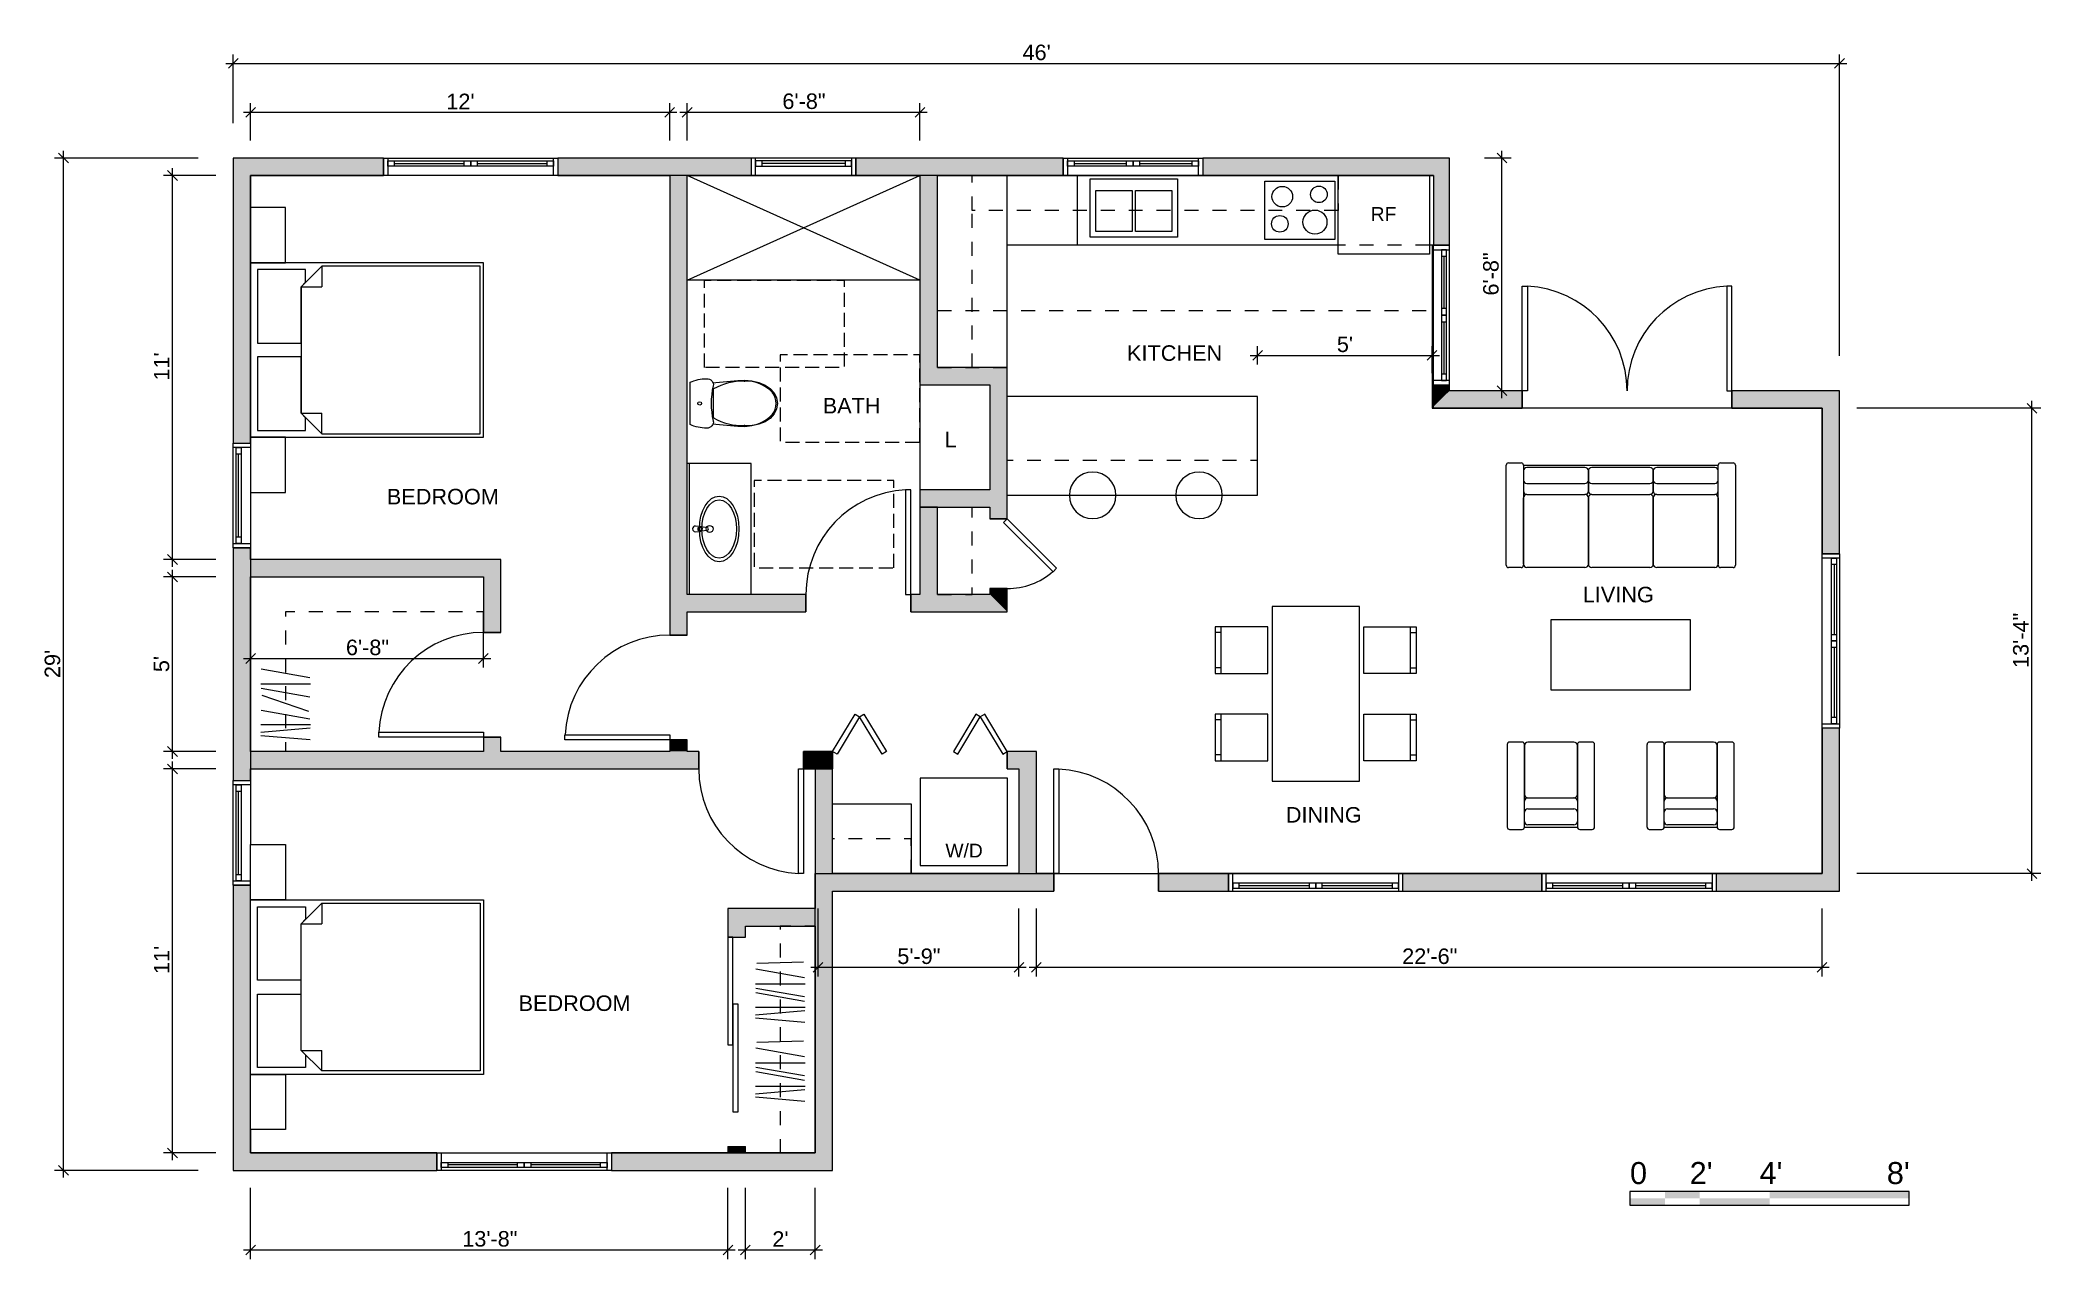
# Model space of a CAD drawing. Header units: inches. Extents: x 491 to 1178, y -991 to -572.
import ezdxf

# ---------------------------------------------------------------- set-up
doc = ezdxf.new("R2010")
doc.units = ezdxf.units.IN
doc.header["$MEASUREMENT"] = 0
doc.set_wipeout_variables(frame=1)
for name, pattern in [('Dashed', [9.6, 4.8, -4.8]), ('Hidden Line', [6.859843, 4.8, -2.059843]), ('Wipeout_Contour', [39.370079, 0, -39.370079])]:
    doc.linetypes.add(name, pattern=pattern)
for name, color, linetype in [('A-AREA', 7, 'Continuous'), ('A-AREA HATCH', 7, 'Continuous'), ('A-CASEWORK', 7, 'Continuous'), ('A-DIMENSIONS', 7, 'Continuous'), ('A-DOOR', 7, 'Continuous'), ('A-FIXTURES _ APPLIANCES', 7, 'Continuous'), ('A-FURNITURE', 7, 'Continuous'), ('A-GLAZ', 7, 'Continuous'), ('A-LINE - FLOOR PLANS', 7, 'Continuous'), ('A-LINE - UNIT PLANS', 7, 'Continuous'), ('A-TEXT', 7, 'Continuous'), ('A-WALL', 7, 'Continuous'), ('A-WALL HATCH', 7, 'Continuous')]:
    doc.layers.add(name, color=color, linetype=linetype)
doc.styles.add('GENERATED_STYLE_1', font='arial.ttf')
doc.styles.add('GENERATED_STYLE_2', font='swiss.ttf')
doc.dimstyles.new('GENERATED_STYLE__1', dxfattribs={"dimtxt": 5.333333, "dimasz": 3.166667, "dimexe": 0.18, "dimexo": 12, "dimgap": 0.09, "dimtad": 1, "dimtih": 1, "dimtoh": 1, "dimdec": 0, "dimzin": 0, "dimdsep": 46, "dimlunit": 4, "dimtxsty": 'GENERATED_STYLE_1', "dimblk": 'ARROWHEAD_6', "dimblk1": 'ARROWHEAD_6', "dimblk2": 'ARROWHEAD_6', "dimcen": 0.09, "dimclrd": 7, "dimclre": 7, "dimclrt": 7, "dimadec": 0, "dimazin": 0, "dimtfac": 1, "dimtdec": 4, "dimtmove": 0, "dimatfit": 3, "dimfxl": 1, "dimtolj": 1, "dimtzin": 0, "dimarcsym": 0})
doc.dimstyles.new('GENERATED_STYLE__2', dxfattribs={"dimtxt": 5.333333, "dimasz": 3.166667, "dimexe": 0.18, "dimexo": 12, "dimgap": 0.09, "dimtad": 1, "dimdec": 0, "dimzin": 0, "dimdsep": 46, "dimlunit": 4, "dimtxsty": 'GENERATED_STYLE_1', "dimblk": 'ARROWHEAD_6', "dimblk1": 'ARROWHEAD_6', "dimblk2": 'ARROWHEAD_6', "dimcen": 0.09, "dimclrd": 7, "dimclre": 7, "dimclrt": 7, "dimadec": 0, "dimazin": 0, "dimtfac": 1, "dimtdec": 4, "dimtmove": 0, "dimatfit": 3, "dimfxl": 1, "dimtolj": 1, "dimtzin": 0, "dimarcsym": 0})

msp = doc.modelspace()

# ---------------------------------------------------------------- texts
at = {"layer": 'A-TEXT', "color": 7, "lineweight": 0, "insert": (1125.26, -965.14), "char_height": 7.559, "attachment_point": 7, "style": 'GENERATED_STYLE_1'}
msp.add_mtext("\\A1;8'", dxfattribs=at)

# ---------------------------------------------------------------- blocks, each defined once
blk = doc.blocks.new('*D0')
at = {"layer": 'A-DIMENSIONS', "color": 7, "linetype": 'Continuous', "lineweight": 0, "transparency": 16777216}
for p, q in [((710.5, -596.6), (713, -596.6)), ((714.67, -594.93), (711.33, -598.26)), ((713, -606.33), (713, -593.47)), ((713, -596.6), (793, -596.6)), ((791.33, -598.26), (794.67, -594.93)), ((793, -606.33), (793, -593.47)), ((793, -596.6), (795.5, -596.6))]:
    blk.add_line(p, q, dxfattribs=at)
at = {"layer": 'A-DIMENSIONS', "color": 7, "lineweight": 0, "transparency": 16777216, "insert": (745.73, -595.53), "char_height": 5.333, "attachment_point": 7, "style": 'GENERATED_STYLE_1'}
blk.add_mtext('\\A1;6\'-8"', dxfattribs=at)
blk = doc.blocks.new('ARROWHEAD_6')
at = {"color": 0, "linetype": 'Continuous', "lineweight": 0}
for p, q in [((0, 0), (-1, 0)), ((-0.5, -0.5), (0.5, 0.5))]:
    blk.add_line(p, q, dxfattribs=at)
blk = doc.blocks.new('*D2')
at = {"layer": 'A-DIMENSIONS', "color": 7, "linetype": 'Continuous', "lineweight": 0, "transparency": 16777216}
for p, q in [((906.5, -680.16), (909, -680.16)), ((910.67, -678.49), (907.34, -681.82)), ((909, -683.28), (909, -677.03)), ((909, -680.16), (969, -680.16)), ((967.33, -681.82), (970.67, -678.49)), ((969, -686.33), (969, -677.03)), ((969, -680.16), (971.5, -680.16))]:
    blk.add_line(p, q, dxfattribs=at)
at = {"layer": 'A-DIMENSIONS', "color": 7, "lineweight": 0, "transparency": 16777216, "insert": (936.27, -679.09), "char_height": 5.333, "attachment_point": 7, "style": 'GENERATED_STYLE_1'}
blk.add_mtext("\\A1;5'", dxfattribs=at)
blk = doc.blocks.new('*D3')
at = {"layer": 'A-DIMENSIONS', "color": 7, "linetype": 'Continuous', "lineweight": 0, "transparency": 16777216}
for p, q in [((560.5, -596.6), (563, -596.6)), ((564.67, -594.93), (561.33, -598.26)), ((563, -606.33), (563, -593.47)), ((563, -596.6), (707, -596.6)), ((705.33, -598.26), (708.67, -594.93)), ((707, -606.33), (707, -593.47)), ((707, -596.6), (709.5, -596.6))]:
    blk.add_line(p, q, dxfattribs=at)
at = {"layer": 'A-DIMENSIONS', "color": 7, "lineweight": 0, "transparency": 16777216, "insert": (630.25, -595.53), "char_height": 5.333, "attachment_point": 7, "style": 'GENERATED_STYLE_1'}
blk.add_mtext("\\A1;12'", dxfattribs=at)
blk = doc.blocks.new('*D4')
at = {"layer": 'A-DIMENSIONS', "color": 7, "linetype": 'Continuous', "lineweight": 0, "transparency": 16777216}
for p, q in [((563, -787.49), (563, -768.33)), ((643.01, -787.49), (643.01, -768.33)), ((564.67, -782.69), (561.33, -786.03)), ((641.34, -786.03), (644.67, -782.69)), ((560.5, -784.36), (563, -784.36)), ((563, -784.36), (643.01, -784.36)), ((643.01, -784.36), (645.51, -784.36))]:
    blk.add_line(p, q, dxfattribs=at)
at = {"layer": 'A-DIMENSIONS', "color": 7, "lineweight": 0, "transparency": 16777216, "insert": (595.74, -783.29), "char_height": 5.333, "attachment_point": 7, "style": 'GENERATED_STYLE_1'}
blk.add_mtext('\\A1;6\'-8"', dxfattribs=at)
blk = doc.blocks.new('*D5')
at = {"layer": 'A-DIMENSIONS', "color": 7, "linetype": 'Continuous', "lineweight": 0, "transparency": 16777216}
for p, q in [((551, -756.33), (533.03, -756.33)), ((537.82, -758), (534.48, -754.67)), ((536.15, -756.33), (536.15, -753.83)), ((536.15, -816.33), (536.15, -756.33)), ((551, -816.33), (533.03, -816.33)), ((534.48, -814.67), (537.82, -818)), ((536.15, -818.83), (536.15, -816.33))]:
    blk.add_line(p, q, dxfattribs=at)
at = {"layer": 'A-DIMENSIONS', "color": 7, "lineweight": 0, "transparency": 16777216, "insert": (535.08, -789.06), "char_height": 5.333, "attachment_point": 7, "rotation": 90, "style": 'GENERATED_STYLE_1'}
blk.add_mtext("\\A1;5'", dxfattribs=at)
blk = doc.blocks.new('*D6')
at = {"layer": 'A-DIMENSIONS', "color": 7, "linetype": 'Continuous', "lineweight": 0, "transparency": 16777216}
for p, q in [((551, -618.33), (533.03, -618.33)), ((537.82, -620), (534.48, -616.66)), ((536.15, -618.33), (536.15, -615.83)), ((536.15, -750.33), (536.15, -618.33)), ((534.48, -748.67), (537.82, -752)), ((551, -750.33), (533.03, -750.33)), ((536.15, -752.83), (536.15, -750.33))]:
    blk.add_line(p, q, dxfattribs=at)
at = {"layer": 'A-DIMENSIONS', "color": 7, "lineweight": 0, "transparency": 16777216, "insert": (535.08, -688.82), "char_height": 5.333, "attachment_point": 7, "rotation": 90, "style": 'GENERATED_STYLE_1'}
blk.add_mtext("\\A1;11'", dxfattribs=at)
blk = doc.blocks.new('*D7')
at = {"layer": 'A-DIMENSIONS', "color": 7, "linetype": 'Continuous', "lineweight": 0, "transparency": 16777216}
for p, q in [((1178.24, -698.33), (1115, -698.33)), ((1176.78, -700), (1173.45, -696.66)), ((1175.12, -698.33), (1175.12, -695.83)), ((1175.12, -858.33), (1175.12, -698.33)), ((1178.24, -858.33), (1115, -858.33)), ((1173.45, -856.66), (1176.78, -860)), ((1175.12, -860.83), (1175.12, -858.33))]:
    blk.add_line(p, q, dxfattribs=at)
at = {"layer": 'A-DIMENSIONS', "color": 7, "lineweight": 0, "transparency": 16777216, "insert": (1174.05, -787.62), "char_height": 5.333, "attachment_point": 7, "rotation": 90, "style": 'GENERATED_STYLE_1'}
blk.add_mtext('\\A1;13\'-4"', dxfattribs=at)
blk = doc.blocks.new('*D8')
at = {"layer": 'A-DIMENSIONS', "color": 7, "linetype": 'Continuous', "lineweight": 0, "transparency": 16777216}
for p, q in [((733, -990.8), (733, -966.33)), ((757, -990.8), (757, -966.33)), ((730.5, -987.67), (733, -987.67)), ((734.67, -986), (731.33, -989.34)), ((733, -987.67), (757, -987.67)), ((755.33, -989.34), (758.67, -986)), ((757, -987.67), (759.5, -987.67))]:
    blk.add_line(p, q, dxfattribs=at)
at = {"layer": 'A-DIMENSIONS', "color": 7, "lineweight": 0, "transparency": 16777216, "insert": (742.27, -986.6), "char_height": 5.333, "attachment_point": 7, "style": 'GENERATED_STYLE_1'}
blk.add_mtext("\\A1;2'", dxfattribs=at)
blk = doc.blocks.new('*D9')
at = {"layer": 'A-DIMENSIONS', "color": 7, "linetype": 'Continuous', "lineweight": 0, "transparency": 16777216}
for p, q in [((551, -822.33), (533.03, -822.33)), ((537.82, -824), (534.48, -820.67)), ((536.15, -822.33), (536.15, -819.83)), ((536.15, -954.33), (536.15, -822.33)), ((551, -954.33), (533.03, -954.33)), ((534.48, -952.67), (537.82, -956)), ((536.15, -956.83), (536.15, -954.33))]:
    blk.add_line(p, q, dxfattribs=at)
at = {"layer": 'A-DIMENSIONS', "color": 7, "lineweight": 0, "transparency": 16777216, "insert": (535.08, -892.82), "char_height": 5.333, "attachment_point": 7, "rotation": 90, "style": 'GENERATED_STYLE_1'}
blk.add_mtext("\\A1;11'", dxfattribs=at)
blk = doc.blocks.new('*D10')
at = {"layer": 'A-DIMENSIONS', "color": 7, "linetype": 'Continuous', "lineweight": 0, "transparency": 16777216}
for p, q in [((563, -990.8), (563, -966.33)), ((727, -990.8), (727, -966.33)), ((560.5, -987.67), (563, -987.67)), ((564.67, -986), (561.33, -989.34)), ((563, -987.67), (727, -987.67)), ((725.33, -989.34), (728.67, -986)), ((727, -987.67), (729.5, -987.67))]:
    blk.add_line(p, q, dxfattribs=at)
at = {"layer": 'A-DIMENSIONS', "color": 7, "lineweight": 0, "transparency": 16777216, "insert": (635.71, -986.6), "char_height": 5.333, "attachment_point": 7, "style": 'GENERATED_STYLE_1'}
blk.add_mtext('\\A1;13\'-8"', dxfattribs=at)
blk = doc.blocks.new('*D11')
at = {"layer": 'A-DIMENSIONS', "color": 7, "linetype": 'Continuous', "lineweight": 0, "transparency": 16777216}
for p, q in [((758, -893.65), (758, -870.33)), ((827, -893.65), (827, -870.33)), ((755.5, -890.53), (758, -890.53)), ((759.67, -888.86), (756.33, -892.19)), ((758, -890.53), (827, -890.53)), ((825.33, -892.19), (828.67, -888.86)), ((827, -890.53), (829.5, -890.53))]:
    blk.add_line(p, q, dxfattribs=at)
at = {"layer": 'A-DIMENSIONS', "color": 7, "lineweight": 0, "transparency": 16777216, "insert": (785.23, -889.46), "char_height": 5.333, "attachment_point": 7, "style": 'GENERATED_STYLE_1'}
blk.add_mtext('\\A1;5\'-9"', dxfattribs=at)
blk = doc.blocks.new('*D12')
at = {"layer": 'A-DIMENSIONS', "color": 7, "linetype": 'Continuous', "lineweight": 0, "transparency": 16777216}
for p, q in [((833, -893.65), (833, -870.33)), ((1103, -893.65), (1103, -870.33)), ((830.5, -890.53), (833, -890.53)), ((834.67, -888.86), (831.33, -892.19)), ((833, -890.53), (1103, -890.53)), ((1101.33, -892.19), (1104.67, -888.86)), ((1103, -890.53), (1105.5, -890.53))]:
    blk.add_line(p, q, dxfattribs=at)
at = {"layer": 'A-DIMENSIONS', "color": 7, "lineweight": 0, "transparency": 16777216, "insert": (958.71, -889.46), "char_height": 5.333, "attachment_point": 7, "style": 'GENERATED_STYLE_1'}
blk.add_mtext('\\A1;22\'-6"', dxfattribs=at)
blk = doc.blocks.new('*D13')
at = {"layer": 'A-DIMENSIONS', "color": 7, "linetype": 'Continuous', "lineweight": 0, "transparency": 16777216}
for p, q in [((557, -600.33), (557, -576.69)), ((1109, -680.33), (1109, -576.69)), ((554.5, -579.81), (557, -579.81)), ((558.67, -578.15), (555.33, -581.48)), ((557, -579.81), (1109, -579.81)), ((1107.33, -581.48), (1110.67, -578.15)), ((1109, -579.81), (1111.5, -579.81))]:
    blk.add_line(p, q, dxfattribs=at)
at = {"layer": 'A-DIMENSIONS', "color": 7, "lineweight": 0, "transparency": 16777216, "insert": (828.25, -578.75), "char_height": 5.333, "attachment_point": 7, "style": 'GENERATED_STYLE_1'}
blk.add_mtext("\\A1;46'", dxfattribs=at)
blk = doc.blocks.new('*D14')
at = {"layer": 'A-DIMENSIONS', "color": 7, "linetype": 'Continuous', "lineweight": 0, "transparency": 16777216}
for p, q in [((500.35, -614), (497.02, -610.66)), ((498.68, -612.33), (498.68, -609.83)), ((545, -612.33), (495.56, -612.33)), ((498.68, -960.33), (498.68, -612.33)), ((545, -960.33), (495.56, -960.33)), ((497.02, -958.67), (500.35, -962)), ((498.68, -962.83), (498.68, -960.33))]:
    blk.add_line(p, q, dxfattribs=at)
at = {"layer": 'A-DIMENSIONS', "color": 7, "lineweight": 0, "transparency": 16777216, "insert": (497.62, -791.09), "char_height": 5.333, "attachment_point": 7, "rotation": 90, "style": 'GENERATED_STYLE_1'}
blk.add_mtext("\\A1;29'", dxfattribs=at)
blk = doc.blocks.new('*D15')
at = {"layer": 'A-DIMENSIONS', "color": 7, "linetype": 'Continuous', "lineweight": 0, "transparency": 16777216}
for p, q in [((994.67, -614), (991.34, -610.66)), ((993, -612.33), (993, -609.83)), ((996.13, -612.33), (987, -612.33)), ((993, -692.33), (993, -612.33)), ((996.13, -692.33), (987, -692.33)), ((991.34, -690.66), (994.67, -694)), ((993, -694.83), (993, -692.33))]:
    blk.add_line(p, q, dxfattribs=at)
at = {"layer": 'A-DIMENSIONS', "color": 7, "lineweight": 0, "transparency": 16777216, "insert": (991.94, -659.59), "char_height": 5.333, "attachment_point": 7, "rotation": 90, "style": 'GENERATED_STYLE_1'}
blk.add_mtext('\\A1;6\'-8"', dxfattribs=at)

# ---------------------------------------------------------------- dimensions: what is measured, and where the dimension line sits
at = {"layer": 'A-DIMENSIONS', "color": 7, "linetype": 'Continuous', "lineweight": 0}
dim = msp.add_linear_dim(base=(498.68, -612.33), p1=(557, -960.33), p2=(557, -612.33), angle=90, dimstyle='GENERATED_STYLE__2', dxfattribs=at)
dim.commit()
dim.dimension.update_dxf_attribs({"geometry": '*D14', "text_midpoint": (494.95, -785.68), "dimtype": 160, "text_rotation": 90})

# ---------------------------------------------------------------- hatches: boundary and pattern name
at = {"layer": 'A-TEXT', "linetype": 'Continuous', "lineweight": 0}
for points in [[(1049, -969.97), (1061, -969.97), (1061, -967.61), (1049, -967.61)], [(1085, -969.97), (1133, -969.97), (1133, -967.61), (1085, -967.61)], [(1037, -969.97), (1037, -972.33), (1049, -972.33), (1049, -969.97)], [(1061, -969.97), (1061, -972.33), (1085, -972.33), (1085, -969.97)]]:
    msp.add_hatch(color=7, dxfattribs=at).paths.add_polyline_path(points)

# ---------------------------------------------------------------- linework, layer by layer
at = {"layer": 'A-GLAZ', "color": 7, "linetype": 'Continuous', "lineweight": 0}
for p, q in [((608.61, -612.33), (610.11, -612.33)), ((610.11, -612.33), (638.61, -612.33)), ((610.11, -613.33), (612.36, -613.33)), ((612.36, -613.33), (636.36, -613.33)), ((612.36, -614.2), (636.36, -614.2)), ((636.36, -613.33), (638.61, -613.33)), ((638.61, -612.33), (667.11, -612.33)), ((638.61, -613.33), (640.86, -613.33)), ((640.86, -613.33), (664.86, -613.33)), ((640.86, -614.2), (664.86, -614.2)), ((664.86, -613.33), (667.11, -613.33)), ((667.11, -612.33), (668.61, -612.33)), ((736.5, -612.33), (735, -612.33)), ((753, -612.33), (736.5, -612.33)), ((738.75, -613.33), (736.5, -613.33)), ((767.25, -613.33), (738.75, -613.33)), ((767.25, -614.2), (738.75, -614.2)), ((769.5, -612.33), (753, -612.33)), ((769.5, -613.33), (767.25, -613.33)), ((771, -612.33), (769.5, -612.33)), ((842.25, -612.33), (843.75, -612.33)), ((843.75, -612.33), (866.25, -612.33)), ((843.75, -613.33), (846, -613.33)), ((846, -613.33), (864, -613.33)), ((846, -614.2), (864, -614.2)), ((864, -613.33), (866.25, -613.33)), ((866.25, -612.33), (888.75, -612.33)), ((866.25, -613.33), (868.5, -613.33)), ((868.5, -613.33), (886.5, -613.33)), ((868.5, -614.2), (886.5, -614.2)), ((886.5, -613.33), (888.75, -613.33)), ((888.75, -612.33), (890.25, -612.33)), ((557, -711.83), (557, -710.33)), ((557, -728.33), (557, -711.83)), ((558, -714.08), (558, -711.83)), ((558, -742.58), (558, -714.08)), ((558.88, -742.58), (558.88, -714.08)), ((557, -744.83), (557, -728.33)), ((558, -744.83), (558, -742.58)), ((557, -746.33), (557, -744.83)), ((1109, -748.33), (1109, -749.83)), ((1107.12, -752.08), (1107.12, -776.08)), ((1108, -749.83), (1108, -752.08)), ((1108, -752.08), (1108, -776.08)), ((1109, -749.83), (1109, -778.33)), ((1108, -776.08), (1108, -778.33)), ((1107.12, -780.58), (1107.12, -804.58)), ((1108, -778.33), (1108, -780.58)), ((1108, -780.58), (1108, -804.58)), ((1109, -778.33), (1109, -806.83)), ((1108, -804.58), (1108, -806.83)), ((1109, -806.83), (1109, -808.33)), ((557, -827.83), (557, -826.33)), ((557, -844.33), (557, -827.83)), ((558, -830.08), (558, -827.83)), ((558, -858.58), (558, -830.08)), ((558.88, -858.58), (558.88, -830.08)), ((557, -860.83), (557, -844.33)), ((558, -860.83), (558, -858.58)), ((557, -862.33), (557, -860.83)), ((628.5, -960.33), (627, -960.33)), ((630.75, -959.33), (628.5, -959.33)), ((657, -960.33), (628.5, -960.33)), ((654.75, -958.46), (630.75, -958.46)), ((654.75, -959.33), (630.75, -959.33)), ((657, -959.33), (654.75, -959.33)), ((659.25, -959.33), (657, -959.33)), ((685.5, -960.33), (657, -960.33)), ((683.25, -958.46), (659.25, -958.46)), ((683.25, -959.33), (659.25, -959.33)), ((685.5, -959.33), (683.25, -959.33)), ((687, -960.33), (685.5, -960.33))]:
    msp.add_line(p, q, dxfattribs=at)
at = {"layer": 'A-TEXT', "color": 7, "linetype": 'Continuous', "lineweight": 0}
for p, q in [((1133, -967.61), (1037, -967.61)), ((1037, -967.61), (1037, -972.33)), ((1133, -972.33), (1133, -967.61)), ((1037, -972.33), (1133, -972.33))]:
    msp.add_line(p, q, dxfattribs=at)
at = {"layer": 'A-WALL', "color": 7, "linetype": 'Continuous', "lineweight": 0, "flags": 128}
for points in [[(557, -612.33), (557, -710.33)], [(608.61, -612.33), (557, -612.33)], [(707, -612.33), (668.61, -612.33)], [(735, -612.33), (707, -612.33)], [(827, -612.33), (771, -612.33)], [(842.25, -612.33), (815, -612.33)], [(975, -612.33), (890.25, -612.33)], [(1109, -748.33), (1109, -692.33)], [(557, -746.33), (557, -826.33)], [(1109, -864.33), (1109, -808.33)], [(557, -862.33), (557, -960.33)], [(557, -960.33), (627, -960.33)], [(687, -960.33), (763, -960.33)]]:
    msp.add_lwpolyline(points, dxfattribs=at)

msp.set_redraw_order([(e.dxf.handle, doc.entitydb.next_handle()) for e in msp.query("TEXT MTEXT ATTDEF DIMENSION ARC_DIMENSION")])  # texts and dimensions are drawn at this point

# ---------------------------------------------------------------- wipeouts: each hides what was drawn before it
at = {"color": 254, "linetype": 'Wipeout_Contour', "lineweight": 0, "ltscale": 9354.719323}
msp.add_wipeout([(1103, -858.33), (1103, -698.33), (969.52, -698.33), (969.52, -618.33), (563, -618.33), (563, -954.33), (757, -954.33), (757, -858.33)], dxfattribs=at).dxf.layer = 'A-AREA HATCH'

# ---------------------------------------------------------------- next in the draw order: hatches: boundary and pattern name
at = {"layer": 'A-WALL HATCH', "linetype": 'Continuous', "lineweight": 0}
for points in [[(557, -612.33), (557, -710.33), (563, -710.33), (563, -618.33)], [(557, -612.33), (563, -618.33), (608.61, -618.33), (608.61, -612.33)], [(668.61, -612.33), (668.61, -618.33), (707, -618.33), (707, -612.33)], [(707, -618.33), (735, -618.33), (735, -612.33), (707, -612.33)], [(707, -618.33), (707, -776.33), (713, -776.33), (713, -618.33)], [(827, -612.33), (771, -612.33), (771, -618.33), (827, -618.33)], [(793, -618.33), (793, -690.34), (799, -684.33), (799, -618.33)], [(815, -612.33), (815, -618.33), (842.25, -618.33), (842.25, -612.33)], [(975, -612.33), (890.25, -612.33), (890.25, -618.33), (969, -618.33)], [(975, -612.33), (969, -618.33), (969, -642.33), (975, -642.33)], [(823, -684.33), (799, -684.33), (793, -690.34), (817, -690.33)], [(817, -690.33), (817, -736.33), (823, -736.33), (823, -684.33)], [(969, -690.33), (969, -698.33), (975, -692.33), (975, -690.33)], [(975, -692.33), (969, -698.33), (1000, -698.33), (1000, -692.33)], [(1072, -698.33), (1103, -698.33), (1109, -692.33), (1072, -692.33)], [(1103, -698.33), (1103, -748.33), (1109, -748.33), (1109, -692.33)], [(793, -732.33), (817, -732.33), (817, -726.33), (793, -726.33)], [(799, -762.33), (799, -732.33), (793, -732.33), (793, -762.33)], [(557, -826.33), (563, -826.33), (563, -746.33), (557, -746.33)], [(563, -756.33), (643.01, -756.33), (649.01, -750.33), (563, -750.33)], [(643.01, -756.33), (643.01, -775.39), (649.01, -775.39), (649.01, -750.33)], [(713, -768.33), (753.84, -768.33), (753.84, -762.33), (713, -762.33)], [(789.84, -762.33), (789.84, -768.33), (823, -768.33), (817, -762.33)], [(817, -762.33), (823, -768.33), (823, -760.33), (817, -760.33)], [(643.01, -822.33), (649.01, -822.33), (649.01, -811.39), (643.01, -811.39)], [(1103, -858.33), (1109, -864.33), (1109, -808.33), (1103, -808.33)], [(563, -816.33), (563, -822.33), (643.01, -822.33), (643.01, -816.33)], [(649.01, -816.33), (649.01, -822.33), (717, -822.33), (717, -816.33)], [(707, -816.33), (713, -816.33), (713, -812.33), (707, -812.33)], [(753, -822.33), (757, -822.33), (757, -816.33), (753, -816.33)], [(757, -816.34), (757, -822.34), (763, -822.33), (763, -816.33)], [(833, -816.33), (823, -816.33), (823, -822.33), (827, -822.33)], [(827, -822.33), (827, -858.33), (833, -858.33), (833, -816.33)], [(763, -960.33), (763, -822.33), (757, -822.33), (757, -954.33)], [(763, -858.33), (763, -864.33), (839, -864.33), (839, -858.33)], [(875, -864.33), (899, -864.33), (899, -858.33), (875, -858.33)], [(959, -864.33), (1006.71, -864.33), (1006.71, -858.33), (959, -858.33)], [(1066.71, -858.33), (1066.71, -864.33), (1109, -864.33), (1103, -858.33)], [(557, -862.33), (557, -960.33), (563, -954.33), (563, -862.33)], [(757, -870.34), (727, -870.34), (733, -876.34), (757, -876.34)], [(727, -870.34), (727, -880.16), (733, -880.16), (733, -876.34)], [(563, -954.33), (557, -960.33), (627, -960.33), (627, -954.33)], [(757, -954.33), (687, -954.33), (687, -960.33), (763, -960.33)], [(733, -952.16), (727, -952.16), (727, -954.33), (733, -954.33)]]:
    msp.add_hatch(color=7, dxfattribs=at).paths.add_polyline_path(points)

# ---------------------------------------------------------------- next in the draw order: linework, layer by layer
at = {"layer": 'A-AREA', "color": 7, "linetype": 'Continuous', "lineweight": 0, "flags": 128}
msp.add_lwpolyline([(713, -654.33), (713, -618.33), (793, -618.33), (793, -654.33)], close=True, dxfattribs=at)
for points in [[(713, -654.33), (793, -618.33), (793, -654.33), (713, -618.33)], [(823, -728.27), (909, -728.27), (909, -694.27), (823, -694.27)]]:
    msp.add_lwpolyline(points, dxfattribs=at)
at = {"layer": 'A-AREA HATCH', "color": 7, "linetype": 'Continuous', "lineweight": 0, "flags": 128}
msp.add_lwpolyline([(1103, -858.33), (1103, -698.33), (969.52, -698.33), (969.52, -618.33), (563, -618.33), (563, -954.33), (757, -954.33), (757, -858.33)], close=True, dxfattribs=at)
at = {"layer": 'A-CASEWORK', "color": 7, "linetype": 'Dashed', "lineweight": 0}
msp.add_line((811, -630.33), (811, -618.33), dxfattribs=at)
at = {"layer": 'A-DOOR', "color": 7, "linetype": 'Continuous', "lineweight": 0}
for p, q in [((1000, -656.33), (1001.75, -656.33)), ((1000, -692.33), (1000, -656.33)), ((1001.75, -656.33), (1001.75, -692.33)), ((1072, -656.33), (1070.25, -656.33)), ((1070.25, -656.33), (1070.25, -692.33)), ((1072, -692.33), (1072, -656.33)), ((1000, -698.33), (1000, -692.33)), ((1000, -692.33), (1000, -694.08)), ((1001.75, -692.33), (1000, -692.33)), ((1000, -698.33), (1000, -692.33)), ((1000, -698.33), (1000, -692.33)), ((1000, -694.08), (1000, -698.33)), ((1070.25, -692.33), (1072, -692.33)), ((1072, -698.33), (1072, -692.33)), ((1072, -692.33), (1072, -694.08)), ((1072, -698.33), (1072, -692.33)), ((1072, -698.33), (1072, -692.33)), ((1072, -694.08), (1072, -698.33)), ((789.84, -726.33), (788.09, -726.33)), ((788.09, -726.33), (788.09, -762.33)), ((789.84, -762.33), (789.84, -726.33)), ((817, -736.33), (823, -736.33)), ((821.25, -736.33), (817, -736.33)), ((823, -736.33), (817, -736.33)), ((823, -736.33), (817, -736.33)), ((823, -736.33), (821.25, -736.33)), ((821.76, -737.57), (823, -736.33)), ((838.73, -754.54), (821.76, -737.57)), ((823, -736.33), (839.97, -753.3)), ((839.97, -753.3), (838.73, -754.54)), ((753.84, -768.33), (753.84, -762.33)), ((753.84, -762.33), (753.84, -764.08)), ((753.84, -762.33), (753.84, -768.33)), ((753.84, -762.33), (753.84, -768.33)), ((788.09, -762.33), (789.84, -762.33)), ((789.84, -768.33), (789.84, -762.33)), ((789.84, -762.33), (789.84, -764.08)), ((789.84, -762.33), (789.84, -768.33)), ((789.84, -762.33), (789.84, -768.33)), ((817, -760.33), (823, -760.33)), ((821.25, -760.33), (817, -760.33)), ((823, -760.33), (817, -760.33)), ((823, -760.33), (817, -760.33)), ((823, -760.33), (821.25, -760.33)), ((753.84, -764.08), (753.84, -768.33)), ((789.84, -764.08), (789.84, -768.33)), ((649.01, -775.39), (643.01, -775.39)), ((643.01, -775.39), (644.76, -775.39)), ((643.01, -775.39), (649.01, -775.39)), ((643.01, -775.39), (649.01, -775.39)), ((644.76, -775.39), (649.01, -775.39)), ((713, -776.33), (707, -776.33)), ((707, -776.33), (708.75, -776.33)), ((713, -776.33), (707, -776.33)), ((713, -776.33), (707, -776.33)), ((708.75, -776.33), (713, -776.33)), ((763, -816.33), (770.75, -803.49)), ((772.25, -804.4), (764.5, -817.24)), ((770.75, -803.49), (772.25, -804.4)), ((772.25, -804.4), (773.75, -803.49)), ((780, -817.24), (772.25, -804.4)), ((773.75, -803.49), (781.5, -816.33)), ((812.25, -803.49), (804.5, -816.33)), ((806, -817.24), (813.75, -804.39)), ((813.75, -804.39), (812.25, -803.49)), ((815.25, -803.49), (813.75, -804.39)), ((813.75, -804.39), (821.5, -817.24)), ((823, -816.33), (815.25, -803.49)), ((607.01, -811.39), (607.01, -809.64)), ((607.01, -809.64), (643.01, -809.64)), ((643.01, -811.39), (607.01, -811.39)), ((643.01, -809.64), (643.01, -811.39)), ((649.01, -811.39), (643.01, -811.39)), ((643.01, -811.39), (644.76, -811.39)), ((643.01, -811.39), (649.01, -811.39)), ((643.01, -811.39), (649.01, -811.39)), ((644.76, -811.39), (649.01, -811.39)), ((671, -812.33), (671, -810.58)), ((671, -810.58), (707, -810.58)), ((707, -810.58), (707, -812.33)), ((707, -812.33), (671, -812.33)), ((713, -812.33), (707, -812.33)), ((707, -812.33), (708.75, -812.33)), ((713, -812.33), (707, -812.33)), ((713, -812.33), (707, -812.33)), ((708.75, -812.33), (713, -812.33)), ((717, -816.33), (717, -822.33)), ((717, -820.58), (717, -816.33)), ((717, -822.33), (717, -816.33)), ((717, -822.33), (717, -816.33)), ((753, -816.33), (753, -822.33)), ((753, -820.58), (753, -816.33)), ((753, -822.33), (753, -816.33)), ((753, -822.33), (753, -816.33)), ((763, -822.33), (763, -816.33)), ((763, -816.33), (763, -818.08)), ((764.5, -817.24), (763, -816.33)), ((763, -816.33), (763, -822.33)), ((763, -816.33), (763, -822.33)), ((763, -818.08), (763, -822.33)), ((781.5, -816.33), (780, -817.24)), ((804.5, -816.33), (806, -817.24)), ((821.5, -817.24), (823, -816.33)), ((823, -822.33), (823, -816.33)), ((823, -816.33), (823, -818.08)), ((823, -816.33), (823, -822.33)), ((823, -816.33), (823, -822.33)), ((823, -818.08), (823, -822.33)), ((717, -822.33), (717, -820.58)), ((751.25, -858.33), (751.25, -822.33)), ((751.25, -822.33), (753, -822.33)), ((753, -822.33), (753, -820.58)), ((753, -822.33), (753, -858.33)), ((839, -822.33), (840.75, -822.33)), ((839, -858.33), (839, -822.33)), ((840.75, -822.33), (840.75, -858.33)), ((753, -858.33), (751.25, -858.33)), ((839, -864.33), (839, -858.33)), ((839, -858.33), (839, -860.08)), ((840.75, -858.33), (839, -858.33)), ((839, -864.33), (839, -858.33)), ((839, -864.33), (839, -858.33)), ((875, -864.33), (875, -858.33)), ((875, -858.33), (875, -860.08)), ((875, -864.33), (875, -858.33)), ((875, -864.33), (875, -858.33)), ((839, -860.08), (839, -864.33)), ((875, -860.08), (875, -864.33)), ((728.75, -880.16), (727, -880.16)), ((727, -880.16), (727, -917.16)), ((727, -880.16), (731, -880.16)), ((727, -880.16), (731, -880.16)), ((728.75, -917.16), (728.75, -880.16)), ((731, -880.16), (733, -880.16)), ((730.5, -903.16), (728.75, -903.16)), ((728.75, -903.16), (728.75, -940.16)), ((730.5, -940.16), (730.5, -903.16)), ((727, -917.16), (728.75, -917.16)), ((728.75, -940.16), (730.5, -940.16)), ((727, -952.16), (731, -952.16)), ((727, -952.16), (731, -952.16)), ((731, -952.16), (733, -952.16))]:
    msp.add_line(p, q, dxfattribs=at)
for centre, radius, start, end in [((1000, -692.33), 36, 0, 87.21369), ((1072, -692.33), 36, 92.78631, 180), ((789.84, -762.33), 36, 92.78631, 180), ((823, -736.33), 24, 270, 310.81847), ((643.01, -811.39), 36, 90, 177.21369), ((707, -812.33), 36, 90, 177.21369), ((753, -822.33), 36, 180, 267.21369), ((839, -858.33), 36, 0, 87.21369)]:
    msp.add_arc(centre, radius, start, end, dxfattribs=at)
at = {"layer": 'A-FURNITURE', "color": 7, "linetype": 'Continuous', "lineweight": 0}
for p, q in [((994.48, -752.32), (994.48, -717.9)), ((1073.22, -717.9), (1073.22, -752.32)), ((999.6, -753.11), (995.27, -753.11)), ((1021.52, -753.11), (1001.57, -753.11)), ((1043.83, -753.11), (1023.88, -753.11)), ((1066.13, -753.11), (1046.19, -753.11)), ((1072.43, -753.11), (1068.1, -753.11)), ((994.85, -813.9), (994.85, -842.32)), ((999.97, -813.11), (995.64, -813.11)), ((1017.76, -813.11), (1001.94, -813.11)), ((1024.06, -813.11), (1019.73, -813.11)), ((1024.85, -842.32), (1024.85, -813.9)), ((1042.85, -813.9), (1042.85, -842.32)), ((1047.97, -813.11), (1043.64, -813.11)), ((1065.76, -813.11), (1049.94, -813.11)), ((1072.06, -813.11), (1067.73, -813.11)), ((1072.85, -842.32), (1072.85, -813.9))]:
    msp.add_line(p, q, dxfattribs=at)
for centre, radius, start, end in [((852.36, -728.27), 8, 0, 180), ((888.91, -728.27), 8, 0, 180), ((995.27, -717.9), 0.787, 90, 180), ((1072.43, -717.9), 0.787, 0, 90), ((852.36, -728.27), 8, 180, 0), ((888.91, -728.27), 8, 180, 0), ((995.27, -752.32), 0.787, 180, 270), ((999.6, -752.32), 0.787, 270, 0), ((1001.57, -751.93), 1.18, 180, 270), ((1021.52, -751.93), 1.18, 270, 0), ((1023.88, -751.93), 1.18, 180, 270), ((1043.83, -751.93), 1.18, 270, 0), ((1046.19, -751.93), 1.18, 180, 270), ((1066.13, -751.93), 1.18, 270, 0), ((1068.1, -752.32), 0.787, 180, 270), ((1072.43, -752.32), 0.787, 270, 0), ((995.64, -813.9), 0.787, 90, 180), ((999.97, -813.9), 0.787, 0, 90), ((1001.94, -814.29), 1.18, 90, 180), ((1017.76, -814.29), 1.18, 0, 90), ((1019.73, -813.9), 0.787, 90, 180), ((1024.06, -813.9), 0.787, 0, 90), ((1043.64, -813.9), 0.787, 90, 180), ((1047.97, -813.9), 0.787, 0, 90), ((1049.94, -814.29), 1.18, 90, 180), ((1065.76, -814.29), 1.18, 0, 90), ((1067.73, -813.9), 0.787, 90, 180), ((1072.06, -813.9), 0.787, 0, 90), ((995.64, -842.32), 0.787, 180, 270), ((1024.06, -842.32), 0.787, 270, 0), ((1043.64, -842.32), 0.787, 180, 270), ((1072.06, -842.32), 0.787, 270, 0)]:
    msp.add_arc(centre, radius, start, end, dxfattribs=at)
at = {"layer": 'A-GLAZ', "color": 7, "linetype": 'Continuous', "lineweight": 0}
for p, q in [((608.61, -618.33), (608.61, -612.33)), ((608.61, -612.33), (608.61, -618.33)), ((608.61, -612.33), (608.61, -618.33)), ((610.11, -618.33), (608.61, -618.33)), ((610.11, -612.33), (610.11, -615.08)), ((610.11, -615.08), (610.11, -613.33)), ((610.11, -615.08), (610.11, -618.33)), ((612.36, -615.08), (610.11, -615.08)), ((638.61, -618.33), (610.11, -618.33)), ((612.36, -613.33), (612.36, -615.08)), ((636.36, -615.08), (612.36, -615.08)), ((636.36, -615.08), (636.36, -613.33)), ((638.61, -615.08), (636.36, -615.08)), ((638.61, -615.08), (638.61, -613.33)), ((638.61, -613.33), (638.61, -615.08)), ((640.86, -615.08), (638.61, -615.08)), ((667.11, -618.33), (638.61, -618.33)), ((640.86, -613.33), (640.86, -615.08)), ((664.86, -615.08), (640.86, -615.08)), ((664.86, -615.08), (664.86, -613.33)), ((667.11, -615.08), (664.86, -615.08)), ((667.11, -615.08), (667.11, -612.33)), ((667.11, -613.33), (667.11, -615.08)), ((667.11, -618.33), (667.11, -615.08)), ((668.61, -618.33), (667.11, -618.33)), ((668.61, -612.33), (668.61, -618.33)), ((668.61, -612.33), (668.61, -618.33)), ((668.61, -612.33), (668.61, -618.33)), ((735, -612.33), (735, -618.33)), ((735, -612.33), (735, -618.33)), ((735, -612.33), (735, -618.33)), ((735, -618.33), (736.5, -618.33)), ((736.5, -615.08), (736.5, -612.33)), ((736.5, -613.33), (736.5, -615.08)), ((736.5, -618.33), (736.5, -615.08)), ((736.5, -615.08), (738.75, -615.08)), ((736.5, -618.33), (753, -618.33)), ((738.75, -615.08), (738.75, -613.33)), ((738.75, -615.08), (767.25, -615.08)), ((753, -618.33), (769.5, -618.33)), ((767.25, -613.33), (767.25, -615.08)), ((767.25, -615.08), (769.5, -615.08)), ((769.5, -612.33), (769.5, -615.08)), ((769.5, -615.08), (769.5, -613.33)), ((769.5, -615.08), (769.5, -618.33)), ((769.5, -618.33), (771, -618.33)), ((771, -618.33), (771, -612.33)), ((771, -612.33), (771, -618.33)), ((771, -612.33), (771, -618.33)), ((842.25, -618.33), (842.25, -612.33)), ((842.25, -612.33), (842.25, -618.33)), ((842.25, -612.33), (842.25, -618.33)), ((843.75, -618.33), (842.25, -618.33)), ((843.75, -612.33), (843.75, -615.08)), ((843.75, -615.08), (843.75, -613.33)), ((843.75, -615.08), (843.75, -618.33)), ((846, -615.08), (843.75, -615.08)), ((866.25, -618.33), (843.75, -618.33)), ((846, -613.33), (846, -615.08)), ((864, -615.08), (846, -615.08)), ((864, -615.08), (864, -613.33)), ((866.25, -615.08), (864, -615.08)), ((866.25, -615.08), (866.25, -613.33)), ((866.25, -613.33), (866.25, -615.08)), ((868.5, -615.08), (866.25, -615.08)), ((888.75, -618.33), (866.25, -618.33)), ((868.5, -613.33), (868.5, -615.08)), ((886.5, -615.08), (868.5, -615.08)), ((886.5, -615.08), (886.5, -613.33)), ((888.75, -615.08), (886.5, -615.08)), ((888.75, -615.08), (888.75, -612.33)), ((888.75, -613.33), (888.75, -615.08)), ((888.75, -618.33), (888.75, -615.08)), ((890.25, -618.33), (888.75, -618.33)), ((890.25, -612.33), (890.25, -618.33)), ((890.25, -612.33), (890.25, -618.33)), ((890.25, -612.33), (890.25, -618.33)), ((969, -642.33), (969, -643.83)), ((975, -642.33), (969, -642.33)), ((969, -642.33), (975, -642.33)), ((969, -642.33), (975, -642.33)), ((969, -643.83), (969, -666.33)), ((969, -643.83), (972.25, -643.83)), ((972.25, -643.83), (975, -643.83)), ((972.25, -643.83), (972.25, -646.08)), ((974, -643.83), (972.25, -643.83)), ((972.25, -646.08), (974, -646.08)), ((972.25, -646.08), (972.25, -664.08)), ((973.12, -664.08), (973.12, -646.08)), ((974, -646.08), (974, -643.83)), ((974, -664.08), (974, -646.08)), ((975, -643.83), (975, -642.33)), ((975, -666.33), (975, -643.83)), ((969, -666.33), (969, -688.83)), ((974, -664.08), (972.25, -664.08)), ((972.25, -664.08), (972.25, -666.33)), ((972.25, -666.33), (974, -666.33)), ((972.25, -666.33), (972.25, -668.58)), ((974, -666.33), (972.25, -666.33)), ((974, -666.33), (974, -664.08)), ((974, -668.58), (974, -666.33)), ((975, -688.83), (975, -666.33)), ((972.25, -668.58), (974, -668.58)), ((972.25, -668.58), (972.25, -686.58)), ((973.12, -686.58), (973.12, -668.58)), ((974, -686.58), (974, -668.58)), ((974, -686.58), (972.25, -686.58)), ((972.25, -686.58), (972.25, -688.83)), ((974, -688.83), (974, -686.58)), ((972.25, -688.83), (969, -688.83)), ((969, -688.83), (969, -690.33)), ((969, -690.33), (975, -690.33)), ((969, -690.33), (975, -690.33)), ((969, -690.33), (975, -690.33)), ((975, -688.83), (972.25, -688.83)), ((972.25, -688.83), (974, -688.83)), ((975, -690.33), (975, -688.83)), ((557, -710.33), (563, -710.33)), ((557, -710.33), (563, -710.33)), ((557, -710.33), (563, -710.33)), ((559.75, -711.83), (557, -711.83)), ((558, -711.83), (559.75, -711.83)), ((559.75, -714.08), (558, -714.08)), ((563, -711.83), (559.75, -711.83)), ((559.75, -711.83), (559.75, -714.08)), ((559.75, -714.08), (559.75, -742.58)), ((563, -710.33), (563, -711.83)), ((563, -711.83), (563, -728.33)), ((563, -728.33), (563, -744.83)), ((558, -742.58), (559.75, -742.58)), ((559.75, -742.58), (559.75, -744.83)), ((557, -744.83), (559.75, -744.83)), ((563, -746.33), (557, -746.33)), ((557, -746.33), (563, -746.33)), ((557, -746.33), (563, -746.33)), ((559.75, -744.83), (558, -744.83)), ((559.75, -744.83), (563, -744.83)), ((563, -744.83), (563, -746.33)), ((1103, -749.83), (1103, -748.33)), ((1103, -748.33), (1109, -748.33)), ((1109, -748.33), (1103, -748.33)), ((1109, -748.33), (1103, -748.33)), ((1103, -778.33), (1103, -749.83)), ((1106.25, -749.83), (1103, -749.83)), ((1109, -749.83), (1106.25, -749.83)), ((1106.25, -752.08), (1106.25, -749.83)), ((1106.25, -749.83), (1108, -749.83)), ((1108, -752.08), (1106.25, -752.08)), ((1106.25, -776.08), (1106.25, -752.08)), ((1106.25, -778.33), (1106.25, -776.08)), ((1106.25, -776.08), (1108, -776.08)), ((1103, -806.83), (1103, -778.33)), ((1106.25, -780.58), (1106.25, -778.33)), ((1106.25, -778.33), (1108, -778.33)), ((1108, -778.33), (1106.25, -778.33)), ((1108, -780.58), (1106.25, -780.58)), ((1106.25, -804.58), (1106.25, -780.58)), ((1103, -808.33), (1103, -806.83)), ((1103, -806.83), (1106.25, -806.83)), ((1109, -808.33), (1103, -808.33)), ((1109, -808.33), (1103, -808.33)), ((1109, -808.33), (1103, -808.33)), ((1106.25, -806.83), (1106.25, -804.58)), ((1106.25, -804.58), (1108, -804.58)), ((1106.25, -806.83), (1109, -806.83)), ((1108, -806.83), (1106.25, -806.83)), ((557, -826.33), (563, -826.33)), ((557, -826.33), (563, -826.33)), ((557, -826.33), (563, -826.33)), ((559.75, -827.83), (557, -827.83)), ((558, -827.83), (559.75, -827.83)), ((559.75, -830.08), (558, -830.08)), ((563, -827.83), (559.75, -827.83)), ((559.75, -827.83), (559.75, -830.08)), ((559.75, -830.08), (559.75, -858.58)), ((563, -826.33), (563, -827.83)), ((563, -827.83), (563, -844.33)), ((563, -844.33), (563, -860.83)), ((558, -858.58), (559.75, -858.58)), ((559.75, -858.58), (559.75, -860.83)), ((900.5, -858.33), (899, -858.33)), ((899, -858.33), (899, -864.33)), ((899, -864.33), (899, -858.33)), ((899, -864.33), (899, -858.33)), ((929, -858.33), (900.5, -858.33)), ((900.5, -861.58), (900.5, -858.33)), ((957.5, -858.33), (929, -858.33)), ((959, -858.33), (957.5, -858.33)), ((957.5, -858.33), (957.5, -861.58)), ((959, -864.33), (959, -858.33)), ((959, -864.33), (959, -858.33)), ((959, -864.33), (959, -858.33)), ((1008.21, -858.33), (1006.71, -858.33)), ((1006.71, -858.33), (1006.71, -864.33)), ((1006.71, -864.33), (1006.71, -858.33)), ((1006.71, -864.33), (1006.71, -858.33)), ((1036.71, -858.33), (1008.21, -858.33)), ((1008.21, -861.58), (1008.21, -858.33)), ((1065.21, -858.33), (1036.71, -858.33)), ((1066.71, -858.33), (1065.21, -858.33)), ((1065.21, -858.33), (1065.21, -861.58)), ((1066.71, -864.33), (1066.71, -858.33)), ((1066.71, -864.33), (1066.71, -858.33)), ((1066.71, -864.33), (1066.71, -858.33)), ((557, -860.83), (559.75, -860.83)), ((563, -862.33), (557, -862.33)), ((557, -862.33), (563, -862.33)), ((557, -862.33), (563, -862.33)), ((559.75, -860.83), (558, -860.83)), ((559.75, -860.83), (563, -860.83)), ((563, -860.83), (563, -862.33)), ((899, -864.33), (900.5, -864.33)), ((900.5, -864.33), (900.5, -861.58)), ((902.75, -861.58), (900.5, -861.58)), ((900.5, -861.58), (900.5, -863.33)), ((900.5, -863.33), (902.75, -863.33)), ((900.5, -864.33), (929, -864.33)), ((902.75, -863.33), (902.75, -861.58)), ((926.75, -861.58), (902.75, -861.58)), ((902.75, -862.45), (926.75, -862.45)), ((902.75, -863.33), (926.75, -863.33)), ((929, -861.58), (926.75, -861.58)), ((926.75, -861.58), (926.75, -863.33)), ((926.75, -863.33), (929, -863.33)), ((931.25, -861.58), (929, -861.58)), ((929, -861.58), (929, -863.33)), ((929, -863.33), (929, -861.58)), ((929, -863.33), (931.25, -863.33)), ((929, -864.33), (957.5, -864.33)), ((931.25, -863.33), (931.25, -861.58)), ((955.25, -861.58), (931.25, -861.58)), ((931.25, -862.45), (955.25, -862.45)), ((931.25, -863.33), (955.25, -863.33)), ((957.5, -861.58), (955.25, -861.58)), ((955.25, -861.58), (955.25, -863.33)), ((955.25, -863.33), (957.5, -863.33)), ((957.5, -861.58), (957.5, -864.33)), ((957.5, -863.33), (957.5, -861.58)), ((957.5, -864.33), (959, -864.33)), ((1006.71, -864.33), (1008.21, -864.33)), ((1008.21, -864.33), (1008.21, -861.58)), ((1010.46, -861.58), (1008.21, -861.58)), ((1008.21, -861.58), (1008.21, -863.33)), ((1008.21, -863.33), (1010.46, -863.33)), ((1008.21, -864.33), (1036.71, -864.33)), ((1010.46, -863.33), (1010.46, -861.58)), ((1034.46, -861.58), (1010.46, -861.58)), ((1010.46, -862.45), (1034.46, -862.45)), ((1010.46, -863.33), (1034.46, -863.33)), ((1036.71, -861.58), (1034.46, -861.58)), ((1034.46, -861.58), (1034.46, -863.33)), ((1034.46, -863.33), (1036.71, -863.33)), ((1038.96, -861.58), (1036.71, -861.58)), ((1036.71, -861.58), (1036.71, -863.33)), ((1036.71, -863.33), (1036.71, -861.58)), ((1036.71, -863.33), (1038.96, -863.33)), ((1036.71, -864.33), (1065.21, -864.33)), ((1038.96, -863.33), (1038.96, -861.58)), ((1062.96, -861.58), (1038.96, -861.58)), ((1038.96, -862.45), (1062.96, -862.45)), ((1038.96, -863.33), (1062.96, -863.33)), ((1065.21, -861.58), (1062.96, -861.58)), ((1062.96, -861.58), (1062.96, -863.33)), ((1062.96, -863.33), (1065.21, -863.33)), ((1065.21, -861.58), (1065.21, -864.33)), ((1065.21, -863.33), (1065.21, -861.58)), ((1065.21, -864.33), (1066.71, -864.33)), ((627, -954.33), (628.5, -954.33)), ((627, -960.33), (627, -954.33)), ((627, -954.33), (627, -960.33)), ((627, -954.33), (627, -960.33)), ((628.5, -954.33), (657, -954.33)), ((628.5, -954.33), (628.5, -957.58)), ((657, -954.33), (685.5, -954.33)), ((685.5, -957.58), (685.5, -954.33)), ((685.5, -954.33), (687, -954.33)), ((687, -954.33), (687, -960.33)), ((687, -954.33), (687, -960.33)), ((687, -954.33), (687, -960.33)), ((628.5, -957.58), (628.5, -960.33)), ((628.5, -957.58), (630.75, -957.58)), ((628.5, -959.33), (628.5, -957.58)), ((630.75, -957.58), (630.75, -959.33)), ((630.75, -957.58), (654.75, -957.58)), ((654.75, -959.33), (654.75, -957.58)), ((654.75, -957.58), (657, -957.58)), ((657, -957.58), (657, -959.33)), ((657, -957.58), (659.25, -957.58)), ((657, -959.33), (657, -957.58)), ((659.25, -957.58), (659.25, -959.33)), ((659.25, -957.58), (683.25, -957.58)), ((683.25, -959.33), (683.25, -957.58)), ((683.25, -957.58), (685.5, -957.58)), ((685.5, -960.33), (685.5, -957.58)), ((685.5, -957.58), (685.5, -959.33))]:
    msp.add_line(p, q, dxfattribs=at)
at = {"layer": 'A-LINE - FLOOR PLANS', "color": 7, "linetype": 'Dashed', "lineweight": 0}
for p, q in [((811, -684.34), (811, -630.33)), ((799, -664.75), (969, -664.75)), ((799, -684.33), (823, -684.35))]:
    msp.add_line(p, q, dxfattribs=at)
at = {"layer": 'A-LINE - FLOOR PLANS', "color": 7, "linetype": 'Dashed', "lineweight": 0, "flags": 128}
for points in [[(909, -728.27), (909, -716.27), (823, -716.27)], [(799, -762.33), (811, -762.33), (811, -732.33)], [(643.01, -756.33), (643.01, -768.33), (575.01, -768.33), (575.01, -816.33)]]:
    msp.add_lwpolyline(points, dxfattribs=at)
at = {"layer": 'A-LINE - FLOOR PLANS', "color": 7, "linetype": 'Continuous', "lineweight": 0, "flags": 128}
for points in [[(566.64, -787.95), (583.38, -790.9)], [(566.51, -793.07), (583.51, -793.07)], [(583.38, -797.62), (566.64, -794.66)], [(583.04, -802.62), (566.97, -797.06)], [(566.64, -802.11), (583.38, -805.06)], [(566.51, -807.1), (583.51, -807.1)], [(583.47, -808.35), (566.54, -809.83)], [(583.48, -812.35), (566.54, -810.92)], [(736.63, -891.05), (753.37, -894)], [(753.03, -888.76), (736.97, -889.21)], [(736.5, -896.17), (753.5, -896.17)], [(753.37, -900.71), (736.63, -897.76)], [(736.63, -899.2), (753.37, -902.15)], [(736.5, -904.2), (753.5, -904.2)], [(753.47, -905.45), (736.53, -906.93)], [(753.47, -909.44), (736.53, -908.01)], [(736.63, -918.22), (753.37, -921.17)], [(753.03, -915.94), (736.97, -916.38)], [(736.5, -923.34), (753.5, -923.34)], [(753.37, -927.88), (736.63, -924.93)], [(736.63, -926.37), (753.37, -929.32)], [(736.5, -931.37), (753.5, -931.37)], [(753.47, -932.62), (736.53, -934.1)], [(753.47, -936.61), (736.53, -935.18)]]:
    msp.add_lwpolyline(points, dxfattribs=at)
at = {"layer": 'A-LINE - FLOOR PLANS', "color": 7, "linetype": 'Dashed', "lineweight": 0, "flags": 128}
msp.add_lwpolyline([(757, -954.33), (757, -876.34), (745, -876.34), (745, -926.84), (745, -954.33)], close=True, dxfattribs=at)
at = {"layer": 'A-LINE - UNIT PLANS', "color": 7, "linetype": 'Hidden Line', "lineweight": 0, "flags": 128}
for points in [[(719, -684.33), (719, -654.33), (767, -654.33), (767, -684.33)], [(784, -753.14), (784, -723.14), (736, -723.14), (736, -753.14)]]:
    msp.add_lwpolyline(points, close=True, dxfattribs=at)
at = {"layer": 'A-LINE - UNIT PLANS', "color": 7, "linetype": 'Continuous', "lineweight": 0, "flags": 128}
msp.add_lwpolyline([(793, -690.34), (793, -756.33)], dxfattribs=at)
at = {"layer": 'A-WALL', "color": 7, "linetype": 'Continuous', "lineweight": 0}
for p, q in [((608.61, -612.33), (608.61, -618.33)), ((668.61, -612.33), (668.61, -618.33)), ((735, -612.33), (735, -618.33)), ((771, -612.33), (771, -618.33)), ((842.25, -612.33), (842.25, -618.33)), ((890.25, -612.33), (890.25, -618.33)), ((969, -642.33), (975, -642.33)), ((969, -690.33), (975, -690.33)), ((1000, -698.33), (1000, -692.33)), ((1072, -698.33), (1072, -692.33)), ((557, -710.33), (563, -710.33)), ((823, -736.33), (817, -736.33)), ((557, -746.33), (563, -746.33)), ((1109, -748.33), (1103, -748.33)), ((753.84, -762.33), (753.84, -768.33)), ((789.84, -762.33), (789.84, -768.33)), ((823, -760.33), (817, -760.33)), ((643.01, -775.39), (649.01, -775.39)), ((713, -776.33), (707, -776.33)), ((643.01, -811.39), (649.01, -811.39)), ((1109, -808.33), (1103, -808.33)), ((713, -812.33), (707, -812.33)), ((717, -822.33), (717, -816.33)), ((753, -822.33), (753, -816.33)), ((763, -816.33), (763, -822.33)), ((823, -816.33), (823, -822.33)), ((557, -826.33), (563, -826.33)), ((839, -864.33), (839, -858.33)), ((875, -864.33), (875, -858.33)), ((899, -864.33), (899, -858.33)), ((959, -864.33), (959, -858.33)), ((1006.71, -864.33), (1006.71, -858.33)), ((1066.71, -864.33), (1066.71, -858.33)), ((557, -862.33), (563, -862.33)), ((727, -880.16), (731, -880.16)), ((731, -880.16), (733, -880.16)), ((627, -954.33), (627, -960.33)), ((687, -954.33), (687, -960.33)), ((727, -952.16), (731, -952.16)), ((731, -952.16), (733, -952.16))]:
    msp.add_line(p, q, dxfattribs=at)
at = {"layer": 'A-WALL', "color": 7, "linetype": 'Continuous', "lineweight": 0, "flags": 128}
for points in [[(563, -710.33), (563, -618.33)], [(563, -618.33), (608.61, -618.33)], [(668.61, -618.33), (707, -618.33)], [(707, -618.33), (707, -776.33)], [(713, -762.33), (713, -618.33)], [(713, -618.33), (735, -618.33)], [(771, -618.33), (793, -618.33)], [(793, -618.33), (793, -690.34)], [(799, -618.33), (827, -618.33)], [(799, -684.33), (799, -618.33)], [(815, -618.33), (842.25, -618.33)], [(890.25, -618.33), (969, -618.33)], [(969, -618.33), (969, -642.33)], [(975, -642.33), (975, -612.33)], [(823, -684.33), (799, -684.33)], [(823, -736.33), (823, -684.33)], [(793, -690.34), (817, -690.33)], [(817, -690.33), (817, -726.33)], [(969, -690.33), (969, -698.33)], [(975, -692.33), (975, -690.33)], [(1000, -692.33), (975, -692.33)], [(1109, -692.33), (1072, -692.33)], [(969, -698.33), (1000, -698.33)], [(1072, -698.33), (1103, -698.33)], [(1103, -698.33), (1103, -748.33)], [(817, -726.33), (793, -726.33)], [(793, -726.33), (793, -732.33)], [(799, -732.33), (793, -732.33)], [(793, -732.33), (793, -762.33)], [(793, -732.33), (817, -732.33)], [(799, -762.33), (799, -732.33)], [(817, -732.33), (817, -736.33)], [(563, -750.33), (563, -746.33)], [(649.01, -750.33), (563, -750.33)], [(563, -816.33), (563, -756.33)], [(563, -756.33), (643.01, -756.33)], [(643.01, -756.33), (643.01, -775.39)], [(649.01, -775.39), (649.01, -750.33)], [(753.84, -762.33), (713, -762.33)], [(793, -762.33), (789.84, -762.33)], [(817, -762.33), (799, -762.33)], [(817, -760.33), (817, -762.33)], [(823, -768.33), (823, -760.33)], [(713, -776.33), (713, -768.33)], [(713, -768.33), (753.84, -768.33)], [(789.84, -768.33), (823, -768.33)], [(643.01, -811.39), (643.01, -816.33)], [(649.01, -816.33), (649.01, -811.39)], [(1103, -808.33), (1103, -858.33)], [(643.01, -816.33), (563, -816.33)], [(707, -816.33), (649.01, -816.33)], [(707, -812.33), (707, -816.33)], [(713, -816.33), (713, -812.33)], [(717, -816.33), (713, -816.33)], [(757, -816.33), (753, -816.33)], [(757, -822.33), (757, -816.33)], [(763, -816.33), (757, -816.34)], [(757, -816.34), (757, -822.34)], [(833, -816.33), (823, -816.33)], [(833, -858.33), (833, -816.33)], [(563, -826.33), (563, -822.33)], [(563, -822.33), (643.01, -822.33)], [(643.01, -822.33), (649.01, -822.33)], [(649.01, -822.33), (717, -822.33)], [(753, -822.33), (757, -822.33)], [(757, -822.34), (763, -822.33)], [(763, -822.33), (757, -822.33)], [(757, -822.33), (757, -870.34)], [(763, -858.33), (763, -822.33)], [(823, -822.33), (827, -822.33)], [(827, -822.33), (827, -858.33)], [(827, -858.33), (763, -858.33)], [(839, -858.33), (833, -858.33)], [(899, -858.33), (875, -858.33)], [(1006.71, -858.33), (959, -858.33)], [(1103, -858.33), (1066.71, -858.33)], [(563, -954.33), (563, -862.33)], [(763, -864.33), (839, -864.33)], [(763, -960.33), (763, -864.33)], [(875, -864.33), (899, -864.33)], [(959, -864.33), (1006.71, -864.33)], [(1066.71, -864.33), (1109, -864.33)], [(757, -870.34), (727, -870.34)], [(727, -870.34), (727, -880.16)], [(733, -876.34), (757, -876.34)], [(733, -880.16), (733, -876.34)], [(757, -876.34), (757, -954.33)], [(627, -954.33), (563, -954.33)], [(727, -954.33), (687, -954.33)], [(727, -952.16), (727, -954.33)], [(733, -954.33), (733, -952.16)], [(757, -954.33), (733, -954.33)]]:
    msp.add_lwpolyline(points, dxfattribs=at)

# ---------------------------------------------------------------- next in the draw order: texts
at = {"layer": 'A-TEXT', "color": 7, "linetype": 'Continuous', "lineweight": 0, "attachment_point": 5, "style": 'GENERATED_STYLE_2'}
for s, insert, char_height in [('\\A1;KITCHEN', (880.51, -679.4), 5.3333), ('\\A1;BATH', (769.53, -697.47), 5.333), ('\\A1;L', (803.52, -709.08), 5.333), ('\\A1;BEDROOM', (629.05, -728.75), 5.3333), ('\\A1;LIVING', (1032.98, -762.42), 5.333), ('\\A1;DINING', (931.77, -838.14), 5.333), ('\\A1;BEDROOM', (674.32, -902.9), 5.3333)]:
    msp.add_mtext(s, dxfattribs=dict(at, insert=insert, char_height=char_height))
at = {"layer": 'A-TEXT', "color": 7, "lineweight": 0, "char_height": 7.559, "attachment_point": 7, "style": 'GENERATED_STYLE_1'}
for s, insert in [('\\A1;0', (1037, -965.14)), ("\\A1;2'", (1057.51, -965.02)), ("\\A1;4'", (1081.51, -965.02))]:
    msp.add_mtext(s, dxfattribs=dict(at, insert=insert))

# ---------------------------------------------------------------- next in the draw order: dimensions: what is measured, and where the dimension line sits
at = {"layer": 'A-DIMENSIONS', "color": 7, "linetype": 'Continuous', "lineweight": 0}
for base, p1, p2, picture, middle in [((707, -596.6), (563, -618.33), (707, -618.33), '*D3', (635.65, -592.86)), ((793, -596.6), (713, -618.33), (793, -618.33), '*D0', (753.64, -592.86)), ((969, -680.16), (909, -694.27), (969, -698.33), '*D2', (939.64, -676.42)), ((643.01, -784.36), (563, -756.33), (643.01, -756.33), '*D4', (603.64, -780.63)), ((1103, -890.53), (833, -858.33), (1103, -858.33), '*D12', (968.65, -886.79)), ((727, -987.67), (563, -954.33), (727, -954.33), '*D10', (645.65, -983.94)), ((757, -987.67), (733, -954.33), (757, -954.33), '*D8', (745.64, -983.94))]:
    dim = msp.add_linear_dim(base=base, p1=p1, p2=p2, dimstyle='GENERATED_STYLE__1', dxfattribs=at)
    dim.commit()
    dim.dimension.update_dxf_attribs({"geometry": picture, "text_midpoint": middle, "dimtype": 160})
for base, p1, p2, picture, middle in [((993, -612.33), (975, -692.33), (975, -612.33), '*D15', (989.27, -651.69)), ((536.15, -618.33), (563, -750.33), (563, -618.33), '*D6', (532.42, -683.41)), ((1175.12, -698.33), (1103, -858.33), (1103, -698.33), '*D7', (1171.38, -777.68)), ((536.15, -756.33), (563, -816.33), (563, -756.33), '*D5', (532.42, -785.69)), ((536.15, -822.33), (563, -954.33), (563, -822.33), '*D9', (532.42, -887.42))]:
    dim = msp.add_linear_dim(base=base, p1=p1, p2=p2, angle=90, dimstyle='GENERATED_STYLE__2', dxfattribs=at)
    dim.commit()
    dim.dimension.update_dxf_attribs({"geometry": picture, "text_midpoint": middle, "dimtype": 160, "text_rotation": 90})

# ---------------------------------------------------------------- next in the draw order: wipeouts: each hides what was drawn before it
at = {"color": 254, "linetype": 'Wipeout_Contour', "lineweight": 0, "ltscale": 4331.530872}
msp.add_wipeout([(936.73, -642.33), (823, -642.33), (823, -618.33), (936.73, -618.33)], dxfattribs=at).dxf.layer = 'A-CASEWORK'
at = {"color": 254, "linetype": 'Wipeout_Contour', "lineweight": 0, "ltscale": 4623.331675}
msp.add_wipeout([(968.05, -642.33), (968.05, -618.33), (969.52, -618.33), (969.52, -642.33)], dxfattribs=at).dxf.layer = 'A-CASEWORK'
at = {"color": 254, "linetype": 'Wipeout_Contour', "lineweight": 0, "ltscale": 19249.871281}
msp.add_wipeout([(735.25, -688.94), (737.59, -689.51), (739.79, -690.37), (741.53, -691.54), (742.87, -693.06), (743.71, -694.81), (744, -696.68), (743.71, -698.56), (742.87, -700.31), (741.53, -701.82), (739.79, -702.99), (737.59, -703.86), (735.25, -704.43), (732.85, -704.68), (730.42, -704.61), (714, -703.13), (714, -690.24), (730.42, -688.76), (732.85, -688.69)], dxfattribs=at).dxf.layer = 'A-FIXTURES _ APPLIANCES'
at = {"color": 254, "linetype": 'Wipeout_Contour', "lineweight": 0, "ltscale": 4141.199029}
msp.add_wipeout([(735, -762.33), (735, -717.33), (713, -717.33), (713, -762.33)], dxfattribs=at).dxf.layer = 'A-FIXTURES _ APPLIANCES'
at = {"color": 254, "linetype": 'Wipeout_Contour', "lineweight": 0, "ltscale": 4664.225247}
msp.add_wipeout([(793.07, -825.52), (793.07, -855.52), (823.07, -855.52), (823.07, -825.52)], dxfattribs=at).dxf.layer = 'A-FIXTURES _ APPLIANCES'
at = {"color": 254, "linetype": 'Wipeout_Contour', "lineweight": 0, "ltscale": 4973.36429}
msp.add_wipeout([(1022.7, -717.9), (1000.39, -717.9), (1000.39, -727.95), (1022.7, -727.95)], dxfattribs=at).dxf.layer = 'A-FURNITURE'
at = {"color": 254, "linetype": 'Wipeout_Contour', "lineweight": 0, "ltscale": 4778.488367}
msp.add_wipeout([(912.5, -789.49), (912.5, -773.49), (894.5, -773.49), (894.5, -789.49)], dxfattribs=at).dxf.layer = 'A-FURNITURE'
at = {"color": 254, "linetype": 'Wipeout_Contour', "lineweight": 0, "ltscale": 4934.5525}
msp.add_wipeout([(945.5, -789.49), (945.5, -773.49), (963.5, -773.49), (963.5, -789.49)], dxfattribs=at).dxf.layer = 'A-FURNITURE'
at = {"color": 254, "linetype": 'Wipeout_Contour', "lineweight": 0, "ltscale": 5188.334537}
msp.add_wipeout([(1009.85, -795.11), (1057.85, -795.11), (1057.85, -771.11), (1009.85, -771.11)], dxfattribs=at).dxf.layer = 'A-FURNITURE'
at = {"color": 254, "linetype": 'Wipeout_Contour', "lineweight": 0, "ltscale": 4857.83759}
msp.add_wipeout([(912.5, -819.49), (912.5, -803.49), (894.5, -803.49), (894.5, -819.49)], dxfattribs=at).dxf.layer = 'A-FURNITURE'
at = {"color": 254, "linetype": 'Wipeout_Contour', "lineweight": 0, "ltscale": 5011.431106}
msp.add_wipeout([(945.5, -819.49), (945.5, -803.49), (963.5, -803.49), (963.5, -819.49)], dxfattribs=at).dxf.layer = 'A-FURNITURE'
at = {"color": 254, "linetype": 'Wipeout_Contour', "lineweight": 0, "ltscale": 5247.353318}
msp.add_wipeout([(1018.95, -842.32), (1018.95, -832.27), (1000.76, -832.27), (1000.76, -842.32)], dxfattribs=at).dxf.layer = 'A-FURNITURE'
at = {"color": 254, "linetype": 'Wipeout_Contour', "lineweight": 0, "ltscale": 5396.54438}
msp.add_wipeout([(1066.95, -842.32), (1066.95, -832.27), (1048.76, -832.27), (1048.76, -842.32)], dxfattribs=at).dxf.layer = 'A-FURNITURE'
at = {"color": 254, "linetype": 'Wipeout_Contour', "lineweight": 0, "ltscale": 4327.088748}
msp.add_wipeout([(643, -867.33), (563, -867.33), (563, -927.33), (643, -927.33)], dxfattribs=at).dxf.layer = 'A-FURNITURE'

# ---------------------------------------------------------------- next in the draw order: linework, layer by layer
at = {"layer": 'A-CASEWORK', "color": 7, "linetype": 'Continuous', "lineweight": 0}
for p, q in [((823, -618.33), (936.73, -618.33)), ((823, -642.33), (823, -618.33)), ((936.73, -618.33), (936.73, -642.33)), ((968.05, -618.33), (969.52, -618.33)), ((968.05, -642.33), (968.05, -618.33)), ((969.52, -618.33), (969.52, -642.33)), ((936.73, -642.33), (823, -642.33)), ((969.52, -642.33), (968.05, -642.33))]:
    msp.add_line(p, q, dxfattribs=at)
at = {"layer": 'A-FIXTURES _ APPLIANCES', "color": 7, "linetype": 'Continuous', "lineweight": 0}
for p, q in [((714, -690.24), (730.42, -688.76)), ((714, -703.13), (714, -690.24)), ((722.11, -696.68), (722.11, -691.7)), ((730.42, -688.76), (732.85, -688.69)), ((732.85, -688.69), (735.25, -688.94)), ((735.25, -688.94), (737.59, -689.51)), ((737.59, -689.51), (739.79, -690.37)), ((739.79, -690.37), (741.53, -691.54)), ((741.53, -691.54), (742.87, -693.06)), ((742.87, -693.06), (743.71, -694.81)), ((722.11, -701.66), (722.11, -696.68)), ((742.87, -700.31), (741.53, -701.82)), ((742.34, -700.39), (742.34, -700.39)), ((743.71, -698.56), (742.87, -700.31)), ((743.6, -696.68), (743.6, -696.68)), ((743.71, -694.81), (744, -696.68)), ((744, -696.68), (743.71, -698.56)), ((730.42, -704.61), (714, -703.13)), ((732.85, -704.68), (730.42, -704.61)), ((735.25, -704.43), (732.85, -704.68)), ((737.59, -703.86), (735.25, -704.43)), ((739.79, -702.99), (737.59, -703.86)), ((741.53, -701.82), (739.79, -702.99)), ((713, -762.33), (713, -717.33)), ((735, -717.33), (713, -717.33)), ((713.79, -762.33), (713.78, -717.33)), ((735, -762.33), (735, -717.33)), ((717.48, -739), (715.83, -738.84)), ((715.83, -740.81), (717.49, -740.65)), ((716.81, -739.29), (717.4, -739.29)), ((716.81, -740.36), (716.81, -739.29)), ((717.4, -740.36), (716.81, -740.36)), ((719.94, -739.39), (717.86, -739.13)), ((717.86, -740.53), (719.94, -740.27)), ((735, -762.33), (713, -762.33)), ((793.07, -825.52), (793.07, -855.52)), ((823.07, -825.52), (793.07, -825.52)), ((823.07, -855.52), (823.07, -825.52)), ((793.07, -855.52), (823.07, -855.52))]:
    msp.add_line(p, q, dxfattribs=at)
msp.add_circle((720.71, -739.83), 1.18, dxfattribs=at)
for centre, radius, start, end in [((715.83, -739.83), 0.984, 90.0035, 270.0035), ((717.4, -739.83), 0.535, 270.0035, 90.0035), ((717.41, -739.83), 0.83, 57.23247, 84.83389), ((717.41, -739.83), 0.83, 275.1731, 302.77452), ((717.41, -739.83), 0.83, 302.77452, 57.23247), ((719.89, -739.83), 0.44, 277.14242, 82.86457)]:
    msp.add_arc(centre, radius, start, end, dxfattribs=at)
for centre, major_axis, start_param, end_param in [((732.18, -708.48), (19.95, 0), 1.547181, 2.100201), ((733.33, -700.77), (12.05, 0), 0.725939, 1.626528), ((737.1, -696.72), (6.5, 0), 0.005861, 0.632505), ((733.33, -692.59), (12.05, 0), 4.656658, 5.557246), ((737.1, -696.65), (6.5, 0), 5.650681, 6.277324), ((732.18, -684.88), (19.95, 0), 4.182984, 4.736005)]:
    msp.add_ellipse(centre, major_axis=major_axis, ratio=0.97463, start_param=start_param, end_param=end_param, dxfattribs=at)
for major_axis in [(0, 11.31), (0, 10)]:
    msp.add_ellipse((724, -739.83), major_axis=major_axis, ratio=0.6, dxfattribs=at)
for p in [(732.66, -689.05), (742.34, -692.98), (722.11, -701.66), (732.66, -704.32)]:
    msp.add_point(p, dxfattribs=at)
at = {"layer": 'A-FURNITURE', "color": 7, "linetype": 'Continuous', "lineweight": 0}
for p, q in [((995.27, -717.11), (999.6, -717.11)), ((1000.39, -717.9), (1000.39, -752.32)), ((1000.39, -719.86), (1000.39, -726.76)), ((1000.39, -751.93), (1000.39, -729.13)), ((912.5, -773.49), (894.5, -773.49)), ((894.5, -773.49), (894.5, -789.49)), ((896.47, -775.46), (894.5, -775.46)), ((896.47, -789.49), (896.47, -773.49)), ((912.5, -789.49), (912.5, -773.49)), ((945.5, -773.49), (963.5, -773.49)), ((945.5, -789.49), (945.5, -773.49)), ((961.53, -789.49), (961.53, -773.49)), ((961.53, -775.46), (963.5, -775.46)), ((963.5, -773.49), (963.5, -789.49)), ((1057.85, -771.11), (1009.85, -771.11)), ((1009.85, -771.11), (1009.85, -795.11)), ((1057.85, -795.11), (1057.85, -771.11)), ((896.47, -787.52), (894.5, -787.52)), ((894.5, -789.49), (912.5, -789.49)), ((963.5, -789.49), (945.5, -789.49)), ((961.53, -787.52), (963.5, -787.52)), ((1009.85, -795.11), (1057.85, -795.11)), ((912.5, -803.49), (894.5, -803.49)), ((894.5, -803.49), (894.5, -819.49)), ((896.47, -819.49), (896.47, -803.49)), ((912.5, -819.49), (912.5, -803.49)), ((945.5, -803.49), (963.5, -803.49)), ((945.5, -819.49), (945.5, -803.49)), ((961.53, -819.49), (961.53, -803.49)), ((963.5, -803.49), (963.5, -819.49)), ((896.47, -805.46), (894.5, -805.46)), ((961.53, -805.46), (963.5, -805.46)), ((896.47, -817.52), (894.5, -817.52)), ((961.53, -817.52), (963.5, -817.52)), ((1000.76, -842.32), (1000.76, -813.9)), ((1000.76, -814.29), (1000.76, -831.09)), ((1018.95, -813.9), (1018.95, -842.32)), ((1018.95, -831.09), (1018.95, -814.29)), ((1048.76, -842.32), (1048.76, -813.9)), ((1048.76, -814.29), (1048.76, -831.09)), ((1066.95, -813.9), (1066.95, -842.32)), ((1066.95, -831.09), (1066.95, -814.29)), ((894.5, -819.49), (912.5, -819.49)), ((963.5, -819.49), (945.5, -819.49)), ((1000.76, -840.35), (1000.76, -833.45)), ((1001.94, -832.27), (1017.76, -832.27)), ((1001.94, -832.27), (1017.76, -832.27)), ((1001.94, -836.02), (1017.76, -836.02)), ((1018.95, -833.45), (1018.95, -840.35)), ((1048.76, -840.35), (1048.76, -833.45)), ((1049.94, -832.27), (1065.76, -832.27)), ((1049.94, -832.27), (1065.76, -832.27)), ((1049.94, -836.02), (1065.76, -836.02)), ((1066.95, -833.45), (1066.95, -840.35)), ((995.64, -843.11), (999.97, -843.11)), ((1000.76, -842.32), (1018.95, -842.32)), ((1017.76, -841.53), (1001.94, -841.53)), ((1019.73, -843.11), (1024.06, -843.11)), ((1043.64, -843.11), (1047.97, -843.11)), ((1048.76, -842.32), (1066.95, -842.32)), ((1065.76, -841.53), (1049.94, -841.53)), ((1067.73, -843.11), (1072.06, -843.11))]:
    msp.add_line(p, q, dxfattribs=at)
for centre, radius, start, end in [((999.6, -717.9), 0.787, 0, 90), ((1001.57, -719.86), 1.18, 90, 180), ((1001.57, -723.01), 1.18, 180, 270), ((1001.57, -726.76), 1.18, 180, 270), ((1001.57, -729.13), 1.18, 90, 180), ((1001.94, -831.09), 1.18, 180, 270), ((1017.76, -831.09), 1.18, 270, 0), ((1049.94, -831.09), 1.18, 180, 270), ((1065.76, -831.09), 1.18, 270, 0), ((1001.94, -833.45), 1.18, 90, 180), ((1001.94, -837.2), 1.18, 90, 180), ((1017.76, -833.45), 1.18, 0, 90), ((1017.76, -837.2), 1.18, 0, 90), ((1049.94, -833.45), 1.18, 90, 180), ((1049.94, -837.2), 1.18, 90, 180), ((1065.76, -833.45), 1.18, 0, 90), ((1065.76, -837.2), 1.18, 0, 90), ((999.97, -842.32), 0.787, 270, 0), ((1001.94, -840.35), 1.18, 180, 270), ((1017.76, -840.35), 1.18, 270, 0), ((1019.73, -842.32), 0.787, 180, 270), ((1047.97, -842.32), 0.787, 270, 0), ((1049.94, -840.35), 1.18, 180, 270), ((1065.76, -840.35), 1.18, 270, 0), ((1067.73, -842.32), 0.787, 180, 270)]:
    msp.add_arc(centre, radius, start, end, dxfattribs=at)
at = {"layer": 'A-LINE - FLOOR PLANS', "color": 7, "linetype": 'Dashed', "lineweight": 0, "flags": 128}
msp.add_lwpolyline([(790, -858.33), (790, -846.33), (763, -846.33)], dxfattribs=at)
at = {"layer": 'A-LINE - UNIT PLANS', "color": 7, "linetype": 'Hidden Line', "lineweight": 0, "flags": 128}
msp.add_lwpolyline([(793, -710), (793, -680), (745, -680), (745, -710)], close=True, dxfattribs=at)
at = {"layer": 'A-LINE - UNIT PLANS', "color": 7, "linetype": 'Continuous', "lineweight": 0, "flags": 128}
msp.add_lwpolyline([(763, -858.33), (763, -834.33), (790, -834.33), (790, -858.33)], dxfattribs=at)

# ---------------------------------------------------------------- next in the draw order: texts
at = {"layer": 'A-FIXTURES _ APPLIANCES', "color": 7, "lineweight": 0, "insert": (801.76, -850.44), "char_height": 4.724, "attachment_point": 4, "style": 'GENERATED_STYLE_1'}
msp.add_mtext('\\A1;W/D', dxfattribs=at)

# ---------------------------------------------------------------- next in the draw order: dimensions: what is measured, and where the dimension line sits
at = {"layer": 'A-DIMENSIONS', "color": 7, "linetype": 'Continuous', "lineweight": 0}
dim = msp.add_linear_dim(base=(827, -890.53), p1=(758, -858.33), p2=(827, -858.33), dimstyle='GENERATED_STYLE__1', dxfattribs=at)
dim.commit()
dim.dimension.update_dxf_attribs({"geometry": '*D11', "text_midpoint": (793.14, -886.79), "dimtype": 160})

# ---------------------------------------------------------------- next in the draw order: wipeouts: each hides what was drawn before it
at = {"color": 254, "linetype": 'Wipeout_Contour', "lineweight": 0, "ltscale": 5046.231289}
msp.add_wipeout([(1045.01, -717.9), (1022.7, -717.9), (1022.7, -727.95), (1045.01, -727.95)], dxfattribs=at).dxf.layer = 'A-FURNITURE'
at = {"color": 254, "linetype": 'Wipeout_Contour', "lineweight": 0, "ltscale": 4117.667451}
msp.add_wipeout([(563, -848.33), (563, -867.33), (575, -867.33), (575, -848.33)], dxfattribs=at).dxf.layer = 'A-FURNITURE'
at = {"color": 254, "linetype": 'Wipeout_Contour', "lineweight": 0, "ltscale": 4384.473575}
msp.add_wipeout([(563, -927.33), (563, -946.33), (575, -946.33), (575, -927.33)], dxfattribs=at).dxf.layer = 'A-FURNITURE'

# ---------------------------------------------------------------- next in the draw order: linework, layer by layer
at = {"layer": 'A-FURNITURE', "color": 7, "linetype": 'Continuous', "lineweight": 0}
for p, q in [((1021.52, -718.68), (1001.57, -718.68)), ((1022.7, -726.76), (1022.7, -719.86)), ((1022.7, -719.86), (1022.7, -726.76)), ((1001.57, -724.19), (1021.52, -724.19)), ((1001.57, -727.95), (1021.52, -727.95)), ((1001.57, -727.95), (1021.52, -727.95)), ((1022.7, -729.13), (1022.7, -751.93)), ((1022.7, -751.93), (1022.7, -729.13)), ((563, -867.33), (563, -848.33)), ((563, -848.33), (575, -848.33)), ((575, -848.33), (575, -867.33)), ((575, -867.33), (563, -867.33)), ((563, -946.33), (563, -927.33)), ((563, -927.33), (575, -927.33)), ((575, -927.33), (575, -946.33)), ((575, -946.33), (563, -946.33))]:
    msp.add_line(p, q, dxfattribs=at)
for centre, start, end in [((1021.52, -719.86), 0, 90), ((1023.88, -719.86), 90, 180), ((1021.52, -723.01), 270, 0), ((1021.52, -726.76), 270, 0), ((1021.52, -729.13), 0, 90), ((1023.88, -723.01), 180, 270), ((1023.88, -726.76), 180, 270), ((1023.88, -729.13), 90, 180)]:
    msp.add_arc(centre, 1.18, start, end, dxfattribs=at)

# ---------------------------------------------------------------- next in the draw order: wipeouts: each hides what was drawn before it
at = {"color": 254, "linetype": 'Wipeout_Contour', "lineweight": 0, "ltscale": 4185.062255}
msp.add_wipeout([(847, -642.33), (823, -642.33), (823, -618.33), (847, -618.33)], dxfattribs=at).dxf.layer = 'A-CASEWORK'
at = {"color": 254, "linetype": 'Wipeout_Contour', "lineweight": 0, "ltscale": 4571.97598}
msp.add_wipeout([(968.05, -645.33), (936.73, -645.33), (936.73, -618.33), (968.05, -618.33)], dxfattribs=at).dxf.layer = 'A-CASEWORK'
at = {"color": 254, "linetype": 'Wipeout_Contour', "lineweight": 0, "ltscale": 4284.503263}
msp.add_wipeout([(881.52, -639.57), (851.52, -639.57), (851.52, -619.51), (881.52, -619.51)], dxfattribs=at).dxf.layer = 'A-CASEWORK'
at = {"color": 254, "linetype": 'Wipeout_Contour', "lineweight": 0, "ltscale": 41054.424462}
msp.add_wipeout([(714, -689.38), (714.67, -689.11), (715.35, -688.86), (716.05, -688.66), (716.76, -688.49), (717.48, -688.35), (718.21, -688.26), (718.94, -688.2), (719.68, -688.18), (720.19, -688.23), (720.67, -688.38), (721.11, -688.62), (721.48, -688.94), (721.75, -689.32), (721.93, -689.74), (722, -690.19), (721.95, -690.65), (721.65, -692.14), (721.44, -693.65), (721.31, -695.16), (721.27, -696.68), (721.31, -698.2), (721.44, -699.72), (721.65, -701.22), (721.95, -702.72), (722, -703.17), (721.93, -703.62), (721.75, -704.05), (721.48, -704.43), (721.11, -704.75), (720.67, -704.99), (720.19, -705.13), (719.68, -705.18), (718.94, -705.16), (718.21, -705.11), (717.48, -705.01), (716.76, -704.88), (716.05, -704.71), (715.35, -704.5), (714.67, -704.26), (714, -703.98)], dxfattribs=at).dxf.layer = 'A-FIXTURES _ APPLIANCES'
at = {"color": 254, "linetype": 'Wipeout_Contour', "lineweight": 0, "ltscale": 5119.616759}
msp.add_wipeout([(1067.32, -717.9), (1045.01, -717.9), (1045.01, -727.95), (1067.32, -727.95)], dxfattribs=at).dxf.layer = 'A-FURNITURE'
at = {"color": 254, "linetype": 'Wipeout_Contour', "lineweight": 0, "ltscale": 4895.838429}
msp.add_wipeout([(944, -826.49), (944, -766.49), (914, -766.49), (914, -826.49)], dxfattribs=at).dxf.layer = 'A-FURNITURE'

# ---------------------------------------------------------------- next in the draw order: linework, layer by layer
at = {"layer": 'A-CASEWORK', "color": 7, "linetype": 'Continuous', "lineweight": 0}
for p, q in [((823, -618.33), (847, -618.33)), ((823, -642.33), (823, -618.33)), ((847, -618.33), (847, -642.33)), ((936.73, -618.33), (968.05, -618.33)), ((936.73, -645.33), (936.73, -618.33)), ((968.05, -618.33), (968.05, -645.33)), ((851.52, -619.51), (881.52, -619.51)), ((851.52, -639.57), (851.52, -619.51)), ((853.49, -637.6), (853.49, -623.45)), ((853.49, -623.45), (865.93, -623.45)), ((865.93, -623.45), (865.93, -637.6)), ((867.11, -637.6), (867.11, -623.45)), ((867.11, -623.45), (879.55, -623.45)), ((879.55, -623.45), (879.55, -637.6)), ((881.52, -619.51), (881.52, -639.57)), ((865.93, -637.6), (853.49, -637.6)), ((879.55, -637.6), (867.11, -637.6)), ((847, -642.33), (823, -642.33)), ((881.52, -639.57), (851.52, -639.57)), ((968.05, -645.33), (936.73, -645.33))]:
    msp.add_line(p, q, dxfattribs=at)
at = {"layer": 'A-CASEWORK', "color": 7, "linetype": 'Dashed', "lineweight": 0}
msp.add_line((968.05, -618.33), (968.05, -642.33), dxfattribs=at)
at = {"layer": 'A-FIXTURES _ APPLIANCES', "color": 7, "linetype": 'Continuous', "lineweight": 0}
for p, q in [((714, -689.38), (714.67, -689.11)), ((714, -703.98), (714, -689.38)), ((714.67, -689.11), (715.35, -688.86)), ((715.35, -688.86), (716.05, -688.66)), ((716.05, -688.66), (716.76, -688.49)), ((716.76, -688.49), (717.48, -688.35)), ((717.48, -688.35), (718.21, -688.26)), ((718.21, -688.26), (718.94, -688.2)), ((718.94, -688.2), (719.68, -688.18)), ((719.68, -688.18), (720.19, -688.23)), ((720.19, -688.23), (720.67, -688.38)), ((720.67, -688.38), (721.11, -688.62)), ((721.11, -688.62), (721.48, -688.94)), ((721.44, -693.65), (721.31, -695.16)), ((721.65, -692.14), (721.44, -693.65)), ((721.48, -688.94), (721.75, -689.32)), ((721.95, -690.65), (721.65, -692.14)), ((721.75, -689.32), (721.93, -689.74)), ((721.93, -689.74), (722, -690.19)), ((722, -690.19), (721.95, -690.65)), ((721.31, -695.16), (721.27, -696.68)), ((721.27, -696.68), (721.31, -698.2)), ((721.31, -698.2), (721.44, -699.72)), ((721.44, -699.72), (721.65, -701.22)), ((721.65, -701.22), (721.95, -702.72)), ((714.67, -704.26), (714, -703.98)), ((715.35, -704.5), (714.67, -704.26)), ((716.05, -704.71), (715.35, -704.5)), ((716.76, -704.88), (716.05, -704.71)), ((717.48, -705.01), (716.76, -704.88)), ((718.21, -705.11), (717.48, -705.01)), ((718.94, -705.16), (718.21, -705.11)), ((719.68, -705.18), (718.94, -705.16)), ((720.19, -705.13), (719.68, -705.18)), ((720.67, -704.99), (720.19, -705.13)), ((721.11, -704.75), (720.67, -704.99)), ((721.48, -704.43), (721.11, -704.75)), ((721.75, -704.05), (721.48, -704.43)), ((721.93, -703.62), (721.75, -704.05)), ((722, -703.17), (721.93, -703.62)), ((721.95, -702.72), (722, -703.17))]:
    msp.add_line(p, q, dxfattribs=at)
msp.add_ellipse((717.31, -696.68), major_axis=(0.663, 0), ratio=0.88444, dxfattribs=at)
at = {"layer": 'A-FURNITURE', "color": 7, "linetype": 'Continuous', "lineweight": 0}
for p, q in [((1000.39, -717.9), (1067.32, -717.9)), ((1043.83, -718.68), (1023.88, -718.68)), ((1045.01, -726.76), (1045.01, -719.86)), ((1045.01, -719.86), (1045.01, -726.76)), ((1066.13, -718.68), (1046.19, -718.68)), ((1067.32, -752.32), (1067.32, -717.9)), ((1067.32, -726.76), (1067.32, -719.86)), ((1068.1, -717.11), (1072.43, -717.11)), ((1023.88, -724.19), (1043.83, -724.19)), ((1023.88, -727.95), (1043.83, -727.95)), ((1023.88, -727.95), (1043.83, -727.95)), ((1046.19, -724.19), (1066.13, -724.19)), ((1046.19, -727.95), (1066.13, -727.95)), ((1046.19, -727.95), (1066.13, -727.95)), ((1045.01, -729.13), (1045.01, -751.93)), ((1045.01, -751.93), (1045.01, -729.13)), ((1067.32, -729.13), (1067.32, -751.93)), ((944, -766.49), (914, -766.49)), ((914, -766.49), (914, -826.49)), ((944, -826.49), (944, -766.49)), ((914, -826.49), (944, -826.49))]:
    msp.add_line(p, q, dxfattribs=at)
for centre, radius, start, end in [((1043.83, -719.86), 1.18, 0, 90), ((1046.19, -719.86), 1.18, 90, 180), ((1066.13, -719.86), 1.18, 0, 90), ((1068.1, -717.9), 0.787, 90, 180), ((1043.83, -723.01), 1.18, 270, 0), ((1043.83, -726.76), 1.18, 270, 0), ((1043.83, -729.13), 1.18, 0, 90), ((1046.19, -723.01), 1.18, 180, 270), ((1046.19, -726.76), 1.18, 180, 270), ((1046.19, -729.13), 1.18, 90, 180), ((1066.13, -723.01), 1.18, 270, 0), ((1066.13, -726.76), 1.18, 270, 0), ((1066.13, -729.13), 1.18, 0, 90)]:
    msp.add_arc(centre, radius, start, end, dxfattribs=at)
at = {"layer": 'A-LINE - FLOOR PLANS', "color": 7, "linetype": 'Continuous', "lineweight": 0}
msp.add_line((823, -684.35), (823, -642.33), dxfattribs=at)

# ---------------------------------------------------------------- next in the draw order: texts
at = {"layer": 'A-CASEWORK', "color": 7, "lineweight": 0, "insert": (956.73, -631.56), "char_height": 4.75, "attachment_point": 6, "style": 'GENERATED_STYLE_1'}
msp.add_mtext('\\A1;RF', dxfattribs=at)

# ---------------------------------------------------------------- next in the draw order: wipeouts: each hides what was drawn before it
at = {"color": 254, "linetype": 'Wipeout_Contour', "lineweight": 0, "ltscale": 6308.464061}
msp.add_wipeout([(580.32, -894.97), (565.36, -894.97), (565.36, -869.7), (581.9, -869.7), (581.9, -874.03), (580.32, -875.6)], dxfattribs=at).dxf.layer = 'A-FURNITURE'
at = {"color": 254, "linetype": 'Wipeout_Contour', "lineweight": 0, "ltscale": 6486.183015}
msp.add_wipeout([(580.32, -919.07), (581.9, -920.64), (581.9, -924.97), (565.36, -924.97), (565.36, -899.7), (580.32, -899.7)], dxfattribs=at).dxf.layer = 'A-FURNITURE'

# ---------------------------------------------------------------- next in the draw order: linework, layer by layer
at = {"layer": 'A-FURNITURE', "color": 7, "linetype": 'Continuous', "lineweight": 0}
for p, q in [((563, -927.33), (563, -867.33)), ((565.36, -869.7), (581.9, -869.7)), ((565.36, -894.97), (565.36, -869.7)), ((581.9, -869.7), (581.9, -874.03)), ((581.9, -874.03), (580.32, -875.6)), ((580.32, -875.6), (580.32, -894.97)), ((580.32, -894.97), (565.36, -894.97)), ((565.36, -899.7), (580.32, -899.7)), ((565.36, -924.97), (565.36, -899.7)), ((580.32, -899.7), (580.32, -919.07)), ((580.32, -919.07), (581.9, -920.64)), ((581.9, -920.64), (581.9, -924.97)), ((581.9, -924.97), (565.36, -924.97))]:
    msp.add_line(p, q, dxfattribs=at)

# ---------------------------------------------------------------- next in the draw order: wipeouts: each hides what was drawn before it
at = {"color": 254, "linetype": 'Wipeout_Contour', "lineweight": 0, "ltscale": 4472.685563}
msp.add_wipeout([(935.52, -640.36), (911.52, -640.36), (911.52, -620.3), (935.52, -620.3)], dxfattribs=at).dxf.layer = 'A-CASEWORK'

# ---------------------------------------------------------------- next in the draw order: linework, layer by layer
at = {"layer": 'A-CASEWORK', "color": 7, "linetype": 'Dashed', "lineweight": 0}
for p, q in [((811, -618.33), (936.73, -618.33)), ((936.73, -642.33), (936.73, -618.33)), ((936.73, -618.33), (968.05, -618.33)), ((936.73, -618.33), (936.73, -630.33)), ((936.73, -630.33), (811, -630.33)), ((968.05, -642.33), (936.73, -642.33))]:
    msp.add_line(p, q, dxfattribs=at)
at = {"layer": 'A-CASEWORK', "color": 7, "linetype": 'Continuous', "lineweight": 0}
for p, q in [((911.52, -620.3), (935.52, -620.3)), ((911.52, -640.36), (911.52, -620.3)), ((935.52, -620.3), (935.52, -640.36)), ((935.52, -640.36), (911.52, -640.36))]:
    msp.add_line(p, q, dxfattribs=at)
for centre, radius in [((917.52, -625.59), 3.54), ((930.12, -624.81), 2.85), ((916.68, -634.94), 2.85), ((928.75, -634.34), 4.13)]:
    msp.add_circle(centre, radius, dxfattribs=at)

# ---------------------------------------------------------------- next in the draw order: dimensions: what is measured, and where the dimension line sits
at = {"layer": 'A-DIMENSIONS', "color": 7, "linetype": 'Continuous', "lineweight": 0}
dim = msp.add_linear_dim(base=(1109, -579.81), p1=(557, -612.33), p2=(1109, -692.33), dimstyle='GENERATED_STYLE__1', dxfattribs=at)
dim.commit()
dim.dimension.update_dxf_attribs({"geometry": '*D13', "text_midpoint": (833.65, -576.08), "dimtype": 160})

# ---------------------------------------------------------------- next in the draw order: wipeouts: each hides what was drawn before it
at = {"color": 254, "linetype": 'Wipeout_Contour', "lineweight": 0, "ltscale": 5482.811181}
msp.add_wipeout([(641.82, -897.33), (580.32, -897.33), (580.32, -919.07), (587.41, -926.15), (641.82, -926.15)], dxfattribs=at).dxf.layer = 'A-FURNITURE'

# ---------------------------------------------------------------- next in the draw order: linework, layer by layer
at = {"layer": 'A-FURNITURE', "color": 7, "linetype": 'Continuous', "lineweight": 0}
for p, q in [((587.41, -926.15), (580.32, -919.07)), ((580.32, -919.07), (587.41, -919.07)), ((587.41, -926.15), (587.41, -919.07)), ((643, -927.33), (563, -927.33)), ((641.82, -926.15), (587.41, -926.15))]:
    msp.add_line(p, q, dxfattribs=at)

# ---------------------------------------------------------------- next in the draw order: wipeouts: each hides what was drawn before it
at = {"color": 254, "linetype": 'Wipeout_Contour', "lineweight": 0, "ltscale": 3633.2259}
msp.add_wipeout([(643, -708.3), (643, -648.3), (563, -648.3), (563, -708.3)], dxfattribs=at).dxf.layer = 'A-FURNITURE'
at = {"color": 254, "linetype": 'Wipeout_Contour', "lineweight": 0, "ltscale": 5350.806471}
msp.add_wipeout([(641.82, -897.33), (641.82, -868.51), (587.41, -868.51), (580.32, -875.6), (580.32, -897.33)], dxfattribs=at).dxf.layer = 'A-FURNITURE'

# ---------------------------------------------------------------- next in the draw order: linework, layer by layer
at = {"layer": 'A-FURNITURE', "color": 7, "linetype": 'Continuous', "lineweight": 0}
for p, q in [((563, -867.33), (643, -867.33)), ((580.32, -875.6), (587.41, -868.51)), ((587.41, -868.51), (641.82, -868.51)), ((587.41, -868.51), (587.41, -875.6)), ((641.82, -868.51), (641.82, -897.33)), ((643, -867.33), (643, -927.33)), ((580.32, -897.33), (580.32, -875.6)), ((580.32, -875.6), (587.41, -875.6)), ((580.32, -919.07), (580.32, -897.33)), ((641.82, -897.33), (641.82, -926.15))]:
    msp.add_line(p, q, dxfattribs=at)

# ---------------------------------------------------------------- next in the draw order: wipeouts: each hides what was drawn before it
at = {"color": 254, "linetype": 'Wipeout_Contour', "lineweight": 0, "ltscale": 3422.022154}
msp.add_wipeout([(563, -648.3), (575, -648.3), (575, -629.3), (563, -629.3)], dxfattribs=at).dxf.layer = 'A-FURNITURE'
at = {"color": 254, "linetype": 'Wipeout_Contour', "lineweight": 0, "ltscale": 3664.002907}
msp.add_wipeout([(563, -727.3), (575, -727.3), (575, -708.3), (563, -708.3)], dxfattribs=at).dxf.layer = 'A-FURNITURE'

# ---------------------------------------------------------------- next in the draw order: linework, layer by layer
at = {"layer": 'A-FURNITURE', "color": 7, "linetype": 'Continuous', "lineweight": 0}
for p, q in [((575, -629.3), (563, -629.3)), ((563, -629.3), (563, -648.3)), ((575, -648.3), (575, -629.3)), ((563, -648.3), (575, -648.3)), ((575, -708.3), (563, -708.3)), ((563, -708.3), (563, -727.3)), ((575, -727.3), (575, -708.3)), ((563, -727.3), (575, -727.3))]:
    msp.add_line(p, q, dxfattribs=at)

# ---------------------------------------------------------------- next in the draw order: wipeouts: each hides what was drawn before it
at = {"color": 254, "linetype": 'Wipeout_Contour', "lineweight": 0, "ltscale": 5258.403886}
msp.add_wipeout([(580.32, -656.56), (581.9, -654.99), (581.9, -650.66), (565.36, -650.66), (565.36, -675.93), (580.32, -675.93)], dxfattribs=at).dxf.layer = 'A-FURNITURE'
at = {"color": 254, "linetype": 'Wipeout_Contour', "lineweight": 0, "ltscale": 5419.339915}
msp.add_wipeout([(580.32, -680.66), (565.36, -680.66), (565.36, -705.93), (581.9, -705.93), (581.9, -701.6), (580.32, -700.03)], dxfattribs=at).dxf.layer = 'A-FURNITURE'

# ---------------------------------------------------------------- next in the draw order: linework, layer by layer
at = {"layer": 'A-FURNITURE', "color": 7, "linetype": 'Continuous', "lineweight": 0}
for p, q in [((563, -648.3), (563, -708.3)), ((581.9, -650.66), (565.36, -650.66)), ((565.36, -650.66), (565.36, -675.93)), ((581.9, -654.99), (581.9, -650.66)), ((580.32, -656.56), (581.9, -654.99)), ((580.32, -675.93), (580.32, -656.56)), ((565.36, -675.93), (580.32, -675.93)), ((580.32, -680.66), (565.36, -680.66)), ((565.36, -680.66), (565.36, -705.93)), ((580.32, -700.03), (580.32, -680.66)), ((581.9, -701.6), (580.32, -700.03)), ((565.36, -705.93), (581.9, -705.93)), ((581.9, -705.93), (581.9, -701.6))]:
    msp.add_line(p, q, dxfattribs=at)

# ---------------------------------------------------------------- next in the draw order: wipeouts: each hides what was drawn before it
at = {"color": 254, "linetype": 'Wipeout_Contour', "lineweight": 0, "ltscale": 4491.688531}
msp.add_wipeout([(641.82, -678.3), (641.82, -649.48), (587.41, -649.48), (580.32, -656.56), (580.32, -678.3)], dxfattribs=at).dxf.layer = 'A-FURNITURE'

# ---------------------------------------------------------------- next in the draw order: linework, layer by layer
at = {"layer": 'A-FURNITURE', "color": 7, "linetype": 'Continuous', "lineweight": 0}
for p, q in [((643, -648.3), (563, -648.3)), ((587.41, -649.48), (580.32, -656.56)), ((641.82, -649.48), (587.41, -649.48)), ((587.41, -649.48), (587.41, -656.56)), ((580.32, -656.56), (587.41, -656.56))]:
    msp.add_line(p, q, dxfattribs=at)

# ---------------------------------------------------------------- next in the draw order: wipeouts: each hides what was drawn before it
at = {"color": 254, "linetype": 'Wipeout_Contour', "lineweight": 0, "ltscale": 4610.500936}
msp.add_wipeout([(641.82, -678.3), (580.32, -678.3), (580.32, -700.03), (587.41, -707.12), (641.82, -707.12)], dxfattribs=at).dxf.layer = 'A-FURNITURE'

# ---------------------------------------------------------------- next in the draw order: linework, layer by layer
at = {"layer": 'A-FURNITURE', "color": 7, "linetype": 'Continuous', "lineweight": 0}
for p, q in [((641.82, -678.3), (641.82, -649.48)), ((643, -708.3), (643, -648.3)), ((580.32, -656.56), (580.32, -678.3)), ((580.32, -678.3), (580.32, -700.03)), ((641.82, -707.12), (641.82, -678.3)), ((580.32, -700.03), (587.41, -707.12)), ((580.32, -700.03), (587.41, -700.03)), ((587.41, -707.12), (587.41, -700.03)), ((587.41, -707.12), (641.82, -707.12)), ((563, -708.3), (643, -708.3))]:
    msp.add_line(p, q, dxfattribs=at)

doc.saveas('drawing.dxf')
